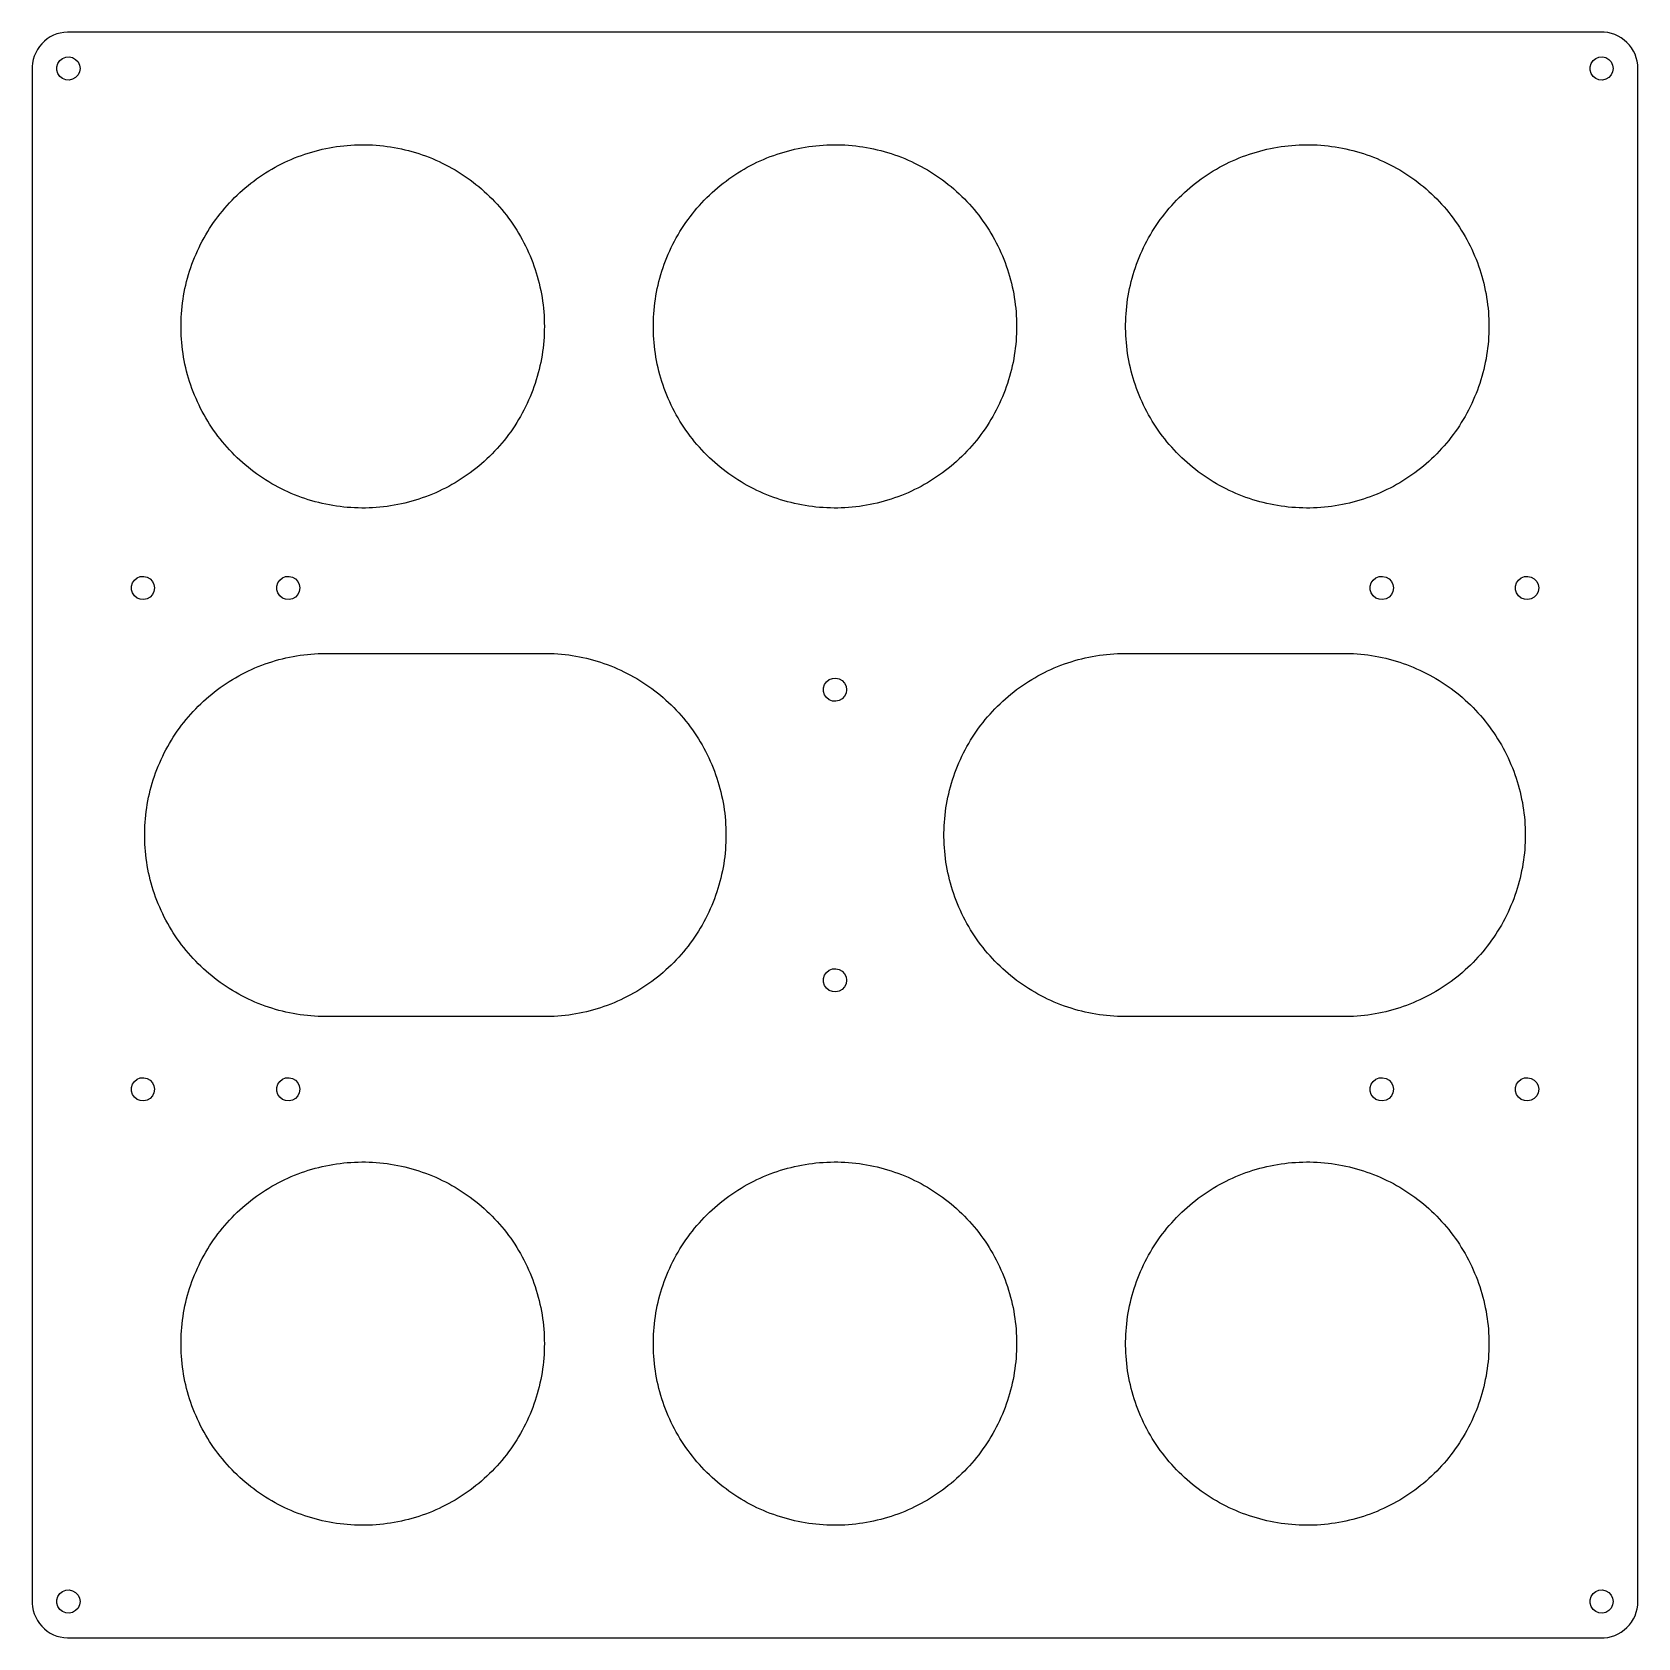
# Model space of a CAD drawing. Header units: metres. Extents: x -110 to 110, y -110 to 110.
import ezdxf

# ---------------------------------------------------------------- set-up
doc = ezdxf.new("R2010")
doc.units = ezdxf.units.M

msp = doc.modelspace()

# ---------------------------------------------------------------- linework, layer by layer
for p, q in [((-105.625, 110.498), (-106.122, 110.461)), ((105.375, 110.498), (-105.625, 110.498)), ((105.874, 110.486), (105.375, 110.498)), ((-109.486, 108.519), (-109.766, 108.107)), ((-109.165, 108.901), (-109.486, 108.519)), ((-108.808, 109.249), (-109.165, 108.901)), ((-108.419, 109.56), (-108.808, 109.249)), ((-108, 109.83), (-108.419, 109.56)), ((-107.556, 110.058), (-108, 109.83)), ((-107.092, 110.24), (-107.556, 110.058)), ((-106.613, 110.375), (-107.092, 110.24)), ((-106.122, 110.461), (-106.613, 110.375)), ((106.368, 110.424), (105.874, 110.486)), ((106.854, 110.313), (106.368, 110.424)), ((107.327, 110.154), (106.854, 110.313)), ((107.781, 109.949), (107.327, 110.154)), ((108.213, 109.7), (107.781, 109.949)), ((108.617, 109.409), (108.213, 109.7)), ((108.991, 109.079), (108.617, 109.409)), ((109.33, 108.714), (108.991, 109.079)), ((109.631, 108.317), (109.33, 108.714)), ((109.891, 107.891), (109.631, 108.317)), ((-110.444, 106.245), (-110.494, 105.749)), ((-110.345, 106.734), (-110.444, 106.245)), ((-110.198, 107.21), (-110.345, 106.734)), ((-110.005, 107.669), (-110.198, 107.21)), ((-109.766, 108.107), (-110.005, 107.669)), ((-107.082, 105.738), (-106.942, 106.194)), ((-106.942, 106.194), (-106.673, 106.588)), ((-106.673, 106.588), (-106.3, 106.886)), ((-106.3, 106.886), (-105.856, 107.06)), ((-105.856, 107.06), (-105.38, 107.096)), ((-105.38, 107.096), (-104.915, 106.989)), ((-104.915, 106.989), (-104.502, 106.751)), ((-104.502, 106.751), (-104.178, 106.401)), ((-104.178, 106.401), (-103.971, 105.972)), ((103.918, 105.738), (104.058, 106.194)), ((104.058, 106.194), (104.327, 106.588)), ((104.327, 106.588), (104.7, 106.886)), ((104.7, 106.886), (105.144, 107.06)), ((105.144, 107.06), (105.62, 107.096)), ((105.62, 107.096), (106.085, 106.989)), ((106.085, 106.989), (106.498, 106.751)), ((106.498, 106.751), (106.822, 106.401)), ((106.822, 106.401), (107.029, 105.972)), ((110.107, 107.442), (109.891, 107.891)), ((110.278, 106.974), (110.107, 107.442)), ((110.401, 106.491), (110.278, 106.974)), ((110.475, 105.998), (110.401, 106.491)), ((-110.494, 105.749), (-110.494, -105.749)), ((-107.082, 105.262), (-107.082, 105.738)), ((-106.942, 104.806), (-107.082, 105.262)), ((-106.673, 104.412), (-106.942, 104.806)), ((-106.3, 104.114), (-106.673, 104.412)), ((-105.856, 103.94), (-106.3, 104.114)), ((-105.38, 103.904), (-105.856, 103.94)), ((-104.915, 104.011), (-105.38, 103.904)), ((-104.502, 104.249), (-104.915, 104.011)), ((-104.178, 104.599), (-104.502, 104.249)), ((-103.971, 105.028), (-104.178, 104.599)), ((-103.971, 105.972), (-103.9, 105.5)), ((-103.9, 105.5), (-103.971, 105.028)), ((103.918, 105.262), (103.918, 105.738)), ((104.058, 104.806), (103.918, 105.262)), ((104.327, 104.412), (104.058, 104.806)), ((104.7, 104.114), (104.327, 104.412)), ((105.144, 103.94), (104.7, 104.114)), ((105.62, 103.904), (105.144, 103.94)), ((106.085, 104.011), (105.62, 103.904)), ((106.498, 104.249), (106.085, 104.011)), ((106.822, 104.599), (106.498, 104.249)), ((107.029, 105.028), (106.822, 104.599)), ((107.029, 105.972), (107.1, 105.5)), ((107.1, 105.5), (107.029, 105.028)), ((110.5, 105.5), (110.475, 105.998)), ((110.5, -105.5), (110.5, 105.5)), ((-75.2822, 92.7876), (-74.8256, 92.9882)), ((-74.8256, 92.9882), (-74.3652, 93.1796)), ((-74.3652, 93.1796), (-73.901, 93.3618)), ((-73.901, 93.3618), (-73.4332, 93.5347)), ((-73.4332, 93.5347), (-72.9622, 93.6982)), ((-72.9622, 93.6982), (-72.4879, 93.8523)), ((-72.4879, 93.8523), (-72.0107, 93.9969)), ((-72.0107, 93.9969), (-71.5307, 94.1319)), ((-71.5307, 94.1319), (-71.048, 94.2574)), ((-71.048, 94.2574), (-70.563, 94.3732)), ((-70.563, 94.3732), (-70.0758, 94.4793)), ((-70.0758, 94.4793), (-69.5865, 94.5757)), ((-69.5865, 94.5757), (-69.0954, 94.6623)), ((-69.0954, 94.6623), (-68.6027, 94.739)), ((-68.6027, 94.739), (-68.1086, 94.806)), ((-68.1086, 94.806), (-67.6132, 94.863)), ((-67.6132, 94.863), (-67.1168, 94.9102)), ((-67.1168, 94.9102), (-66.6195, 94.9475)), ((-66.6195, 94.9475), (-66.1216, 94.9748)), ((-66.1216, 94.9748), (-65.6233, 94.9922)), ((-65.6233, 94.9922), (-65.1247, 94.9997)), ((-65.1247, 94.9997), (-64.626, 94.9972)), ((-64.626, 94.9972), (-64.1275, 94.9848)), ((-64.1275, 94.9848), (-63.6293, 94.9624)), ((-63.6293, 94.9624), (-63.1317, 94.9301)), ((-63.1317, 94.9301), (-62.6349, 94.8879)), ((-62.6349, 94.8879), (-62.1389, 94.8357)), ((-62.1389, 94.8357), (-61.6442, 94.7737)), ((-61.6442, 94.7737), (-61.1507, 94.7019)), ((-61.1507, 94.7019), (-60.6588, 94.6202)), ((-60.6588, 94.6202), (-60.1686, 94.5287)), ((-60.1686, 94.5287), (-59.6803, 94.4275)), ((-59.6803, 94.4275), (-59.1942, 94.3165)), ((-59.1942, 94.3165), (-58.7103, 94.1959)), ((-58.7103, 94.1959), (-58.229, 94.0656)), ((-58.229, 94.0656), (-57.7503, 93.9258)), ((-57.7503, 93.9258), (-57.2746, 93.7764)), ((-57.2746, 93.7764), (-56.8019, 93.6176)), ((-56.8019, 93.6176), (-56.3324, 93.4494)), ((-56.3324, 93.4494), (-55.8665, 93.2718)), ((-55.8665, 93.2718), (-55.4041, 93.085)), ((-55.4041, 93.085), (-54.9456, 92.8891)), ((-54.9456, 92.8891), (-54.4911, 92.684)), ((-10.2822, 92.7876), (-9.82562, 92.9882)), ((-9.82562, 92.9882), (-9.36516, 93.1796)), ((-9.36516, 93.1796), (-8.90097, 93.3618)), ((-8.90097, 93.3618), (-8.43324, 93.5347)), ((-8.43324, 93.5347), (-7.96216, 93.6982)), ((-7.96216, 93.6982), (-7.48792, 93.8523)), ((-7.48792, 93.8523), (-7.01068, 93.9969)), ((-7.01068, 93.9969), (-6.53065, 94.1319)), ((-6.53065, 94.1319), (-6.04803, 94.2574)), ((-6.04803, 94.2574), (-5.56302, 94.3732)), ((-5.56302, 94.3732), (-5.07578, 94.4793)), ((-5.07578, 94.4793), (-4.58652, 94.5757)), ((-4.58652, 94.5757), (-4.09544, 94.6623)), ((-4.09544, 94.6623), (-3.60272, 94.739)), ((-3.60272, 94.739), (-3.10858, 94.806)), ((-3.10858, 94.806), (-2.6132, 94.863)), ((-2.6132, 94.863), (-2.11679, 94.9102)), ((-2.11679, 94.9102), (-1.61952, 94.9475)), ((-1.61952, 94.9475), (-1.12161, 94.9748)), ((-1.12161, 94.9748), (-0.62326, 94.9922)), ((-0.62326, 94.9922), (-0.12466, 94.9997)), ((-0.12466, 94.9997), (0.37398, 94.9972)), ((0.37398, 94.9972), (0.87248, 94.9848)), ((0.87248, 94.9848), (1.37064, 94.9624)), ((1.37064, 94.9624), (1.86824, 94.9301)), ((1.86824, 94.9301), (2.36511, 94.8879)), ((2.36511, 94.8879), (2.86104, 94.8357)), ((2.86104, 94.8357), (3.35582, 94.7737)), ((3.35582, 94.7737), (3.84927, 94.7019)), ((3.84927, 94.7019), (4.3412, 94.6202)), ((4.3412, 94.6202), (4.83139, 94.5287)), ((4.83139, 94.5287), (5.31966, 94.4275)), ((5.31966, 94.4275), (5.80582, 94.3165)), ((5.80582, 94.3165), (6.28966, 94.1959)), ((6.28966, 94.1959), (6.77101, 94.0656)), ((6.77101, 94.0656), (7.24965, 93.9258)), ((7.24965, 93.9258), (7.72542, 93.7764)), ((7.72542, 93.7764), (8.1981, 93.6176)), ((8.1981, 93.6176), (8.66754, 93.4494)), ((8.66754, 93.4494), (9.13351, 93.2718)), ((9.13351, 93.2718), (9.59587, 93.085)), ((9.59587, 93.085), (10.0544, 92.8891)), ((10.0544, 92.8891), (10.5089, 92.684)), ((54.7178, 92.7876), (55.1744, 92.9882)), ((55.1744, 92.9882), (55.6348, 93.1796)), ((55.6348, 93.1796), (56.099, 93.3618)), ((56.099, 93.3618), (56.5667, 93.5347)), ((56.5667, 93.5347), (57.0378, 93.6982)), ((57.0378, 93.6982), (57.5121, 93.8523)), ((57.5121, 93.8523), (57.9893, 93.9969)), ((57.9893, 93.9969), (58.4693, 94.1319)), ((58.4693, 94.1319), (58.952, 94.2574)), ((58.952, 94.2574), (59.437, 94.3732)), ((59.437, 94.3732), (59.9242, 94.4793)), ((59.9242, 94.4793), (60.4135, 94.5757)), ((60.4135, 94.5757), (60.9045, 94.6623)), ((60.9045, 94.6623), (61.3973, 94.739)), ((61.3973, 94.739), (61.8914, 94.806)), ((61.8914, 94.806), (62.3868, 94.863)), ((62.3868, 94.863), (62.8832, 94.9102)), ((62.8832, 94.9102), (63.3805, 94.9475)), ((63.3805, 94.9475), (63.8784, 94.9748)), ((63.8784, 94.9748), (64.3767, 94.9922)), ((64.3767, 94.9922), (64.8753, 94.9997)), ((64.8753, 94.9997), (65.374, 94.9972)), ((65.374, 94.9972), (65.8725, 94.9848)), ((65.8725, 94.9848), (66.3706, 94.9624)), ((66.3706, 94.9624), (66.8682, 94.9301)), ((66.8682, 94.9301), (67.3651, 94.8879)), ((67.3651, 94.8879), (67.861, 94.8357)), ((67.861, 94.8357), (68.3558, 94.7737)), ((68.3558, 94.7737), (68.8493, 94.7019)), ((68.8493, 94.7019), (69.3412, 94.6202)), ((69.3412, 94.6202), (69.8314, 94.5287)), ((69.8314, 94.5287), (70.3197, 94.4275)), ((70.3197, 94.4275), (70.8058, 94.3165)), ((70.8058, 94.3165), (71.2897, 94.1959)), ((71.2897, 94.1959), (71.771, 94.0656)), ((71.771, 94.0656), (72.2496, 93.9258)), ((72.2496, 93.9258), (72.7254, 93.7764)), ((72.7254, 93.7764), (73.1981, 93.6176)), ((73.1981, 93.6176), (73.6675, 93.4494)), ((73.6675, 93.4494), (74.1335, 93.2718)), ((74.1335, 93.2718), (74.5959, 93.085)), ((74.5959, 93.085), (75.0544, 92.8891)), ((75.0544, 92.8891), (75.5089, 92.684)), ((-79.1858, 90.5855), (-78.7724, 90.8643)), ((-78.7724, 90.8643), (-78.3535, 91.1349)), ((-78.3535, 91.1349), (-77.9293, 91.397)), ((-77.9293, 91.397), (-77.5, 91.6506)), ((-77.5, 91.6506), (-77.0657, 91.8956)), ((-77.0657, 91.8956), (-76.6266, 92.1319)), ((-76.6266, 92.1319), (-76.1828, 92.3594)), ((-76.1828, 92.3594), (-75.7346, 92.578)), ((-75.7346, 92.578), (-75.2822, 92.7876)), ((-54.4911, 92.684), (-54.0407, 92.4698)), ((-54.0407, 92.4698), (-53.5947, 92.2468)), ((-53.5947, 92.2468), (-53.1533, 92.0149)), ((-53.1533, 92.0149), (-52.7165, 91.7742)), ((-52.7165, 91.7742), (-52.2847, 91.5249)), ((-52.2847, 91.5249), (-51.8579, 91.267)), ((-51.8579, 91.267), (-51.4363, 91.0006)), ((-51.4363, 91.0006), (-51.0202, 90.7259)), ((-51.0202, 90.7259), (-50.6096, 90.443)), ((-14.1858, 90.5855), (-13.7724, 90.8643)), ((-13.7724, 90.8643), (-13.3535, 91.1349)), ((-13.3535, 91.1349), (-12.9293, 91.397)), ((-12.9293, 91.397), (-12.5, 91.6506)), ((-12.5, 91.6506), (-12.0657, 91.8956)), ((-12.0657, 91.8956), (-11.6266, 92.1319)), ((-11.6266, 92.1319), (-11.1828, 92.3594)), ((-11.1828, 92.3594), (-10.7346, 92.578)), ((-10.7346, 92.578), (-10.2822, 92.7876)), ((10.5089, 92.684), (10.9593, 92.4698)), ((10.9593, 92.4698), (11.4053, 92.2468)), ((11.4053, 92.2468), (11.8467, 92.0149)), ((11.8467, 92.0149), (12.2834, 91.7742)), ((12.2834, 91.7742), (12.7153, 91.5249)), ((12.7153, 91.5249), (13.1421, 91.267)), ((13.1421, 91.267), (13.5636, 91.0006)), ((13.5636, 91.0006), (13.9798, 90.7259)), ((13.9798, 90.7259), (14.3904, 90.443)), ((50.8142, 90.5855), (51.2276, 90.8643)), ((51.2276, 90.8643), (51.6465, 91.1349)), ((51.6465, 91.1349), (52.0706, 91.397)), ((52.0706, 91.397), (52.5, 91.6506)), ((52.5, 91.6506), (52.9343, 91.8956)), ((52.9343, 91.8956), (53.3734, 92.1319)), ((53.3734, 92.1319), (53.8172, 92.3594)), ((53.8172, 92.3594), (54.2654, 92.578)), ((54.2654, 92.578), (54.7178, 92.7876)), ((75.5089, 92.684), (75.9593, 92.4698)), ((75.9593, 92.4698), (76.4053, 92.2468)), ((76.4053, 92.2468), (76.8467, 92.0149)), ((76.8467, 92.0149), (77.2834, 91.7742)), ((77.2834, 91.7742), (77.7153, 91.5249)), ((77.7153, 91.5249), (78.1421, 91.267)), ((78.1421, 91.267), (78.5636, 91.0006)), ((78.5636, 91.0006), (78.9798, 90.7259)), ((78.9798, 90.7259), (79.3904, 90.443)), ((-82.2766, 88.0699), (-81.9127, 88.4109)), ((-81.9127, 88.4109), (-81.5421, 88.7445)), ((-81.5421, 88.7445), (-81.165, 89.0707)), ((-81.165, 89.0707), (-80.7814, 89.3894)), ((-80.7814, 89.3894), (-80.3915, 89.7003)), ((-80.3915, 89.7003), (-79.9955, 90.0033)), ((-79.9955, 90.0033), (-79.5936, 90.2984)), ((-79.5936, 90.2984), (-79.1858, 90.5855)), ((-50.6096, 90.443), (-50.2047, 90.1519)), ((-50.2047, 90.1519), (-49.8057, 89.8528)), ((-49.8057, 89.8528), (-49.4128, 89.5458)), ((-49.4128, 89.5458), (-49.026, 89.231)), ((-49.026, 89.231), (-48.6456, 88.9086)), ((-48.6456, 88.9086), (-48.2717, 88.5786)), ((-48.2717, 88.5786), (-47.9045, 88.2413)), ((-17.2766, 88.0699), (-16.9127, 88.4109)), ((-16.9127, 88.4109), (-16.5421, 88.7445)), ((-16.5421, 88.7445), (-16.165, 89.0707)), ((-16.165, 89.0707), (-15.7814, 89.3894)), ((-15.7814, 89.3894), (-15.3915, 89.7003)), ((-15.3915, 89.7003), (-14.9955, 90.0033)), ((-14.9955, 90.0033), (-14.5936, 90.2984)), ((-14.5936, 90.2984), (-14.1858, 90.5855)), ((14.3904, 90.443), (14.7953, 90.1519)), ((14.7953, 90.1519), (15.1943, 89.8528)), ((15.1943, 89.8528), (15.5872, 89.5458)), ((15.5872, 89.5458), (15.974, 89.231)), ((15.974, 89.231), (16.3544, 88.9086)), ((16.3544, 88.9086), (16.7283, 88.5786)), ((16.7283, 88.5786), (17.0955, 88.2413)), ((47.7234, 88.0699), (48.0873, 88.4109)), ((48.0873, 88.4109), (48.4578, 88.7445)), ((48.4578, 88.7445), (48.835, 89.0707)), ((48.835, 89.0707), (49.2186, 89.3894)), ((49.2186, 89.3894), (49.6085, 89.7003)), ((49.6085, 89.7003), (50.0044, 90.0033)), ((50.0044, 90.0033), (50.4064, 90.2984)), ((50.4064, 90.2984), (50.8142, 90.5855)), ((79.3904, 90.443), (79.7953, 90.1519)), ((79.7953, 90.1519), (80.1943, 89.8528)), ((80.1943, 89.8528), (80.5872, 89.5458)), ((80.5872, 89.5458), (80.974, 89.231)), ((80.974, 89.231), (81.3544, 88.9086)), ((81.3544, 88.9086), (81.7283, 88.5786)), ((81.7283, 88.5786), (82.0955, 88.2413)), ((-84.3104, 85.8779), (-83.9899, 86.2599)), ((-83.9899, 86.2599), (-83.6618, 86.6354)), ((-83.6618, 86.6354), (-83.3263, 87.0043)), ((-83.3263, 87.0043), (-82.9835, 87.3665)), ((-82.9835, 87.3665), (-82.6335, 87.7217)), ((-82.6335, 87.7217), (-82.2766, 88.0699)), ((-47.9045, 88.2413), (-47.5441, 87.8967)), ((-47.5441, 87.8967), (-47.1906, 87.5449)), ((-47.1906, 87.5449), (-46.8442, 87.1862)), ((-46.8442, 87.1862), (-46.505, 86.8207)), ((-46.505, 86.8207), (-46.1732, 86.4485)), ((-46.1732, 86.4485), (-45.8489, 86.0697)), ((-19.3104, 85.8779), (-18.9899, 86.2599)), ((-18.9899, 86.2599), (-18.6618, 86.6354)), ((-18.6618, 86.6354), (-18.3263, 87.0043)), ((-18.3263, 87.0043), (-17.9835, 87.3665)), ((-17.9835, 87.3665), (-17.6335, 87.7217)), ((-17.6335, 87.7217), (-17.2766, 88.0699)), ((17.0955, 88.2413), (17.4559, 87.8967)), ((17.4559, 87.8967), (17.8094, 87.5449)), ((17.8094, 87.5449), (18.1558, 87.1862)), ((18.1558, 87.1862), (18.495, 86.8207)), ((18.495, 86.8207), (18.8268, 86.4485)), ((18.8268, 86.4485), (19.1511, 86.0697)), ((45.6896, 85.8779), (46.0101, 86.2599)), ((46.0101, 86.2599), (46.3382, 86.6354)), ((46.3382, 86.6354), (46.6737, 87.0043)), ((46.6737, 87.0043), (47.0165, 87.3665)), ((47.0165, 87.3665), (47.3665, 87.7217)), ((47.3665, 87.7217), (47.7234, 88.0699)), ((82.0955, 88.2413), (82.4559, 87.8967)), ((82.4559, 87.8967), (82.8094, 87.5449)), ((82.8094, 87.5449), (83.1558, 87.1862)), ((83.1558, 87.1862), (83.495, 86.8207)), ((83.495, 86.8207), (83.8268, 86.4485)), ((83.8268, 86.4485), (84.1511, 86.0697)), ((-85.7954, 83.8763), (-85.5145, 84.2883)), ((-85.5145, 84.2883), (-85.2254, 84.6946)), ((-85.2254, 84.6946), (-84.9283, 85.0951)), ((-84.9283, 85.0951), (-84.6233, 85.4896)), ((-84.6233, 85.4896), (-84.3104, 85.8779)), ((-45.8489, 86.0697), (-45.5322, 85.6845)), ((-45.5322, 85.6845), (-45.2232, 85.2931)), ((-45.2232, 85.2931), (-44.9221, 84.8956)), ((-44.9221, 84.8956), (-44.629, 84.4922)), ((-44.629, 84.4922), (-44.344, 84.083)), ((-44.344, 84.083), (-44.0672, 83.6682)), ((-20.7954, 83.8763), (-20.5145, 84.2883)), ((-20.5145, 84.2883), (-20.2254, 84.6946)), ((-20.2254, 84.6946), (-19.9283, 85.0951)), ((-19.9283, 85.0951), (-19.6233, 85.4896)), ((-19.6233, 85.4896), (-19.3104, 85.8779)), ((19.1511, 86.0697), (19.4678, 85.6845)), ((19.4678, 85.6845), (19.7768, 85.2931)), ((19.7768, 85.2931), (20.0779, 84.8956)), ((20.0779, 84.8956), (20.371, 84.4922)), ((20.371, 84.4922), (20.656, 84.083)), ((20.656, 84.083), (20.9327, 83.6682)), ((44.2046, 83.8763), (44.4855, 84.2883)), ((44.4855, 84.2883), (44.7746, 84.6946)), ((44.7746, 84.6946), (45.0717, 85.0951)), ((45.0717, 85.0951), (45.3767, 85.4896)), ((45.3767, 85.4896), (45.6896, 85.8779)), ((84.1511, 86.0697), (84.4678, 85.6845)), ((84.4678, 85.6845), (84.7768, 85.2931)), ((84.7768, 85.2931), (85.0779, 84.8956)), ((85.0779, 84.8956), (85.371, 84.4922)), ((85.371, 84.4922), (85.656, 84.083)), ((85.656, 84.083), (85.9327, 83.6682)), ((-87.0737, 81.7368), (-86.8352, 82.1747)), ((-86.8352, 82.1747), (-86.588, 82.6078)), ((-86.588, 82.6078), (-86.3323, 83.0359)), ((-86.3323, 83.0359), (-86.068, 83.4588)), ((-86.068, 83.4588), (-85.7954, 83.8763)), ((-44.0672, 83.6682), (-43.7988, 83.248)), ((-43.7988, 83.248), (-43.5388, 82.8225)), ((-43.5388, 82.8225), (-43.2873, 82.3919)), ((-43.2873, 82.3919), (-43.0444, 81.9563)), ((-43.0444, 81.9563), (-42.8103, 81.5161)), ((-22.0737, 81.7368), (-21.8352, 82.1747)), ((-21.8352, 82.1747), (-21.588, 82.6078)), ((-21.588, 82.6078), (-21.3323, 83.0359)), ((-21.3323, 83.0359), (-21.068, 83.4588)), ((-21.068, 83.4588), (-20.7954, 83.8763)), ((20.9327, 83.6682), (21.2012, 83.248)), ((21.2012, 83.248), (21.4612, 82.8225)), ((21.4612, 82.8225), (21.7127, 82.3919)), ((21.7127, 82.3919), (21.9555, 81.9563)), ((21.9555, 81.9563), (22.1896, 81.5161)), ((42.9263, 81.7368), (43.1648, 82.1747)), ((43.1648, 82.1747), (43.412, 82.6078)), ((43.412, 82.6078), (43.6677, 83.0359)), ((43.6677, 83.0359), (43.932, 83.4588)), ((43.932, 83.4588), (44.2046, 83.8763)), ((85.9327, 83.6682), (86.2012, 83.248)), ((86.2012, 83.248), (86.4612, 82.8225)), ((86.4612, 82.8225), (86.7127, 82.3919)), ((86.7127, 82.3919), (86.9555, 81.9563)), ((86.9555, 81.9563), (87.1896, 81.5161)), ((-88.1326, 79.4806), (-87.9389, 79.9401)), ((-87.9389, 79.9401), (-87.7361, 80.3957)), ((-87.7361, 80.3957), (-87.5242, 80.8471)), ((-87.5242, 80.8471), (-87.3034, 81.2942)), ((-87.3034, 81.2942), (-87.0737, 81.7368)), ((-42.8103, 81.5161), (-42.5851, 81.0712)), ((-42.5851, 81.0712), (-42.3687, 80.6219)), ((-42.3687, 80.6219), (-42.1614, 80.1684)), ((-42.1614, 80.1684), (-41.9631, 79.7109)), ((-41.9631, 79.7109), (-41.774, 79.2495)), ((-23.1326, 79.4806), (-22.9389, 79.9401)), ((-22.9389, 79.9401), (-22.7361, 80.3957)), ((-22.7361, 80.3957), (-22.5242, 80.8471)), ((-22.5242, 80.8471), (-22.3034, 81.2942)), ((-22.3034, 81.2942), (-22.0737, 81.7368)), ((22.1896, 81.5161), (22.4149, 81.0712)), ((22.4149, 81.0712), (22.6313, 80.6219)), ((22.6313, 80.6219), (22.8386, 80.1684)), ((22.8386, 80.1684), (23.0369, 79.7109)), ((23.0369, 79.7109), (23.226, 79.2495)), ((41.8674, 79.4806), (42.0611, 79.9401)), ((42.0611, 79.9401), (42.2639, 80.3957)), ((42.2639, 80.3957), (42.4758, 80.8471)), ((42.4758, 80.8471), (42.6966, 81.2942)), ((42.6966, 81.2942), (42.9263, 81.7368)), ((87.1896, 81.5161), (87.4149, 81.0712)), ((87.4149, 81.0712), (87.6313, 80.6219)), ((87.6313, 80.6219), (87.8386, 80.1684)), ((87.8386, 80.1684), (88.0369, 79.7109)), ((88.0369, 79.7109), (88.226, 79.2495)), ((-88.9616, 77.1302), (-88.8146, 77.6068)), ((-88.8146, 77.6068), (-88.6582, 78.0802)), ((-88.6582, 78.0802), (-88.4923, 78.5505)), ((-88.4923, 78.5505), (-88.3171, 79.0173)), ((-88.3171, 79.0173), (-88.1326, 79.4806)), ((-41.774, 79.2495), (-41.5941, 78.7844)), ((-41.5941, 78.7844), (-41.4236, 78.3158)), ((-41.4236, 78.3158), (-41.2624, 77.8439)), ((-41.2624, 77.8439), (-41.1107, 77.3689)), ((-41.1107, 77.3689), (-40.9684, 76.8909)), ((-23.9616, 77.1302), (-23.8146, 77.6068)), ((-23.8146, 77.6068), (-23.6582, 78.0802)), ((-23.6582, 78.0802), (-23.4923, 78.5505)), ((-23.4923, 78.5505), (-23.3171, 79.0173)), ((-23.3171, 79.0173), (-23.1326, 79.4806)), ((23.226, 79.2495), (23.4059, 78.7844)), ((23.4059, 78.7844), (23.5764, 78.3158)), ((23.5764, 78.3158), (23.7376, 77.8439)), ((23.7376, 77.8439), (23.8893, 77.3689)), ((23.8893, 77.3689), (24.0315, 76.8909)), ((41.0384, 77.1302), (41.1853, 77.6068)), ((41.1853, 77.6068), (41.3418, 78.0802)), ((41.3418, 78.0802), (41.5077, 78.5505)), ((41.5077, 78.5505), (41.6829, 79.0173)), ((41.6829, 79.0173), (41.8674, 79.4806)), ((88.226, 79.2495), (88.4059, 78.7844)), ((88.4059, 78.7844), (88.5764, 78.3158)), ((88.5764, 78.3158), (88.7376, 77.8439)), ((88.7376, 77.8439), (88.8893, 77.3689)), ((88.8893, 77.3689), (89.0315, 76.8909)), ((-89.5525, 74.709), (-89.4537, 75.1978)), ((-89.4537, 75.1978), (-89.3452, 75.6845)), ((-89.3452, 75.6845), (-89.2269, 76.1689)), ((-89.2269, 76.1689), (-89.0991, 76.6509)), ((-89.0991, 76.6509), (-88.9616, 77.1302)), ((-40.9684, 76.8909), (-40.8358, 76.4102)), ((-40.8358, 76.4102), (-40.7127, 75.927)), ((-40.7127, 75.927), (-40.5993, 75.4414)), ((-40.5993, 75.4414), (-40.4957, 74.9536)), ((-24.5525, 74.709), (-24.4537, 75.1978)), ((-24.4537, 75.1978), (-24.3452, 75.6845)), ((-24.3452, 75.6845), (-24.2269, 76.1689)), ((-24.2269, 76.1689), (-24.0991, 76.6509)), ((-24.0991, 76.6509), (-23.9616, 77.1302)), ((24.0315, 76.8909), (24.1642, 76.4102)), ((24.1642, 76.4102), (24.2872, 75.927)), ((24.2872, 75.927), (24.4006, 75.4414)), ((24.4006, 75.4414), (24.5043, 74.9536)), ((40.4475, 74.709), (40.5463, 75.1978)), ((40.5463, 75.1978), (40.6548, 75.6845)), ((40.6548, 75.6845), (40.7731, 76.1689)), ((40.7731, 76.1689), (40.9009, 76.6509)), ((40.9009, 76.6509), (41.0384, 77.1302)), ((89.0315, 76.8909), (89.1642, 76.4102)), ((89.1642, 76.4102), (89.2872, 75.927)), ((89.2872, 75.927), (89.4006, 75.4414)), ((89.4006, 75.4414), (89.5043, 74.9536)), ((-89.8497, 72.7372), (-89.7902, 73.2322)), ((-89.7902, 73.2322), (-89.7208, 73.726)), ((-89.7208, 73.726), (-89.6415, 74.2184)), ((-89.6415, 74.2184), (-89.5525, 74.709)), ((-40.4957, 74.9536), (-40.4017, 74.4639)), ((-40.4017, 74.4639), (-40.3176, 73.9724)), ((-40.3176, 73.9724), (-40.2433, 73.4793)), ((-40.2433, 73.4793), (-40.1788, 72.9848)), ((-40.1788, 72.9848), (-40.1242, 72.4892)), ((-24.8497, 72.7372), (-24.7902, 73.2322)), ((-24.7902, 73.2322), (-24.7208, 73.726)), ((-24.7208, 73.726), (-24.6415, 74.2184)), ((-24.6415, 74.2184), (-24.5525, 74.709)), ((24.5043, 74.9536), (24.5982, 74.4639)), ((24.5982, 74.4639), (24.6824, 73.9724)), ((24.6824, 73.9724), (24.7567, 73.4793)), ((24.7567, 73.4793), (24.8212, 72.9848)), ((24.8212, 72.9848), (24.8758, 72.4892)), ((40.1503, 72.7372), (40.2098, 73.2322)), ((40.2098, 73.2322), (40.2792, 73.726)), ((40.2792, 73.726), (40.3585, 74.2184)), ((40.3585, 74.2184), (40.4475, 74.709)), ((89.5043, 74.9536), (89.5982, 74.4639)), ((89.5982, 74.4639), (89.6824, 73.9724)), ((89.6824, 73.9724), (89.7567, 73.4793)), ((89.7567, 73.4793), (89.8212, 72.9848)), ((89.8212, 72.9848), (89.8758, 72.4892)), ((-89.9987, 70.2493), (-89.9888, 70.7479)), ((-89.9888, 70.7479), (-89.9689, 71.2461)), ((-89.9689, 71.2461), (-89.9391, 71.7439)), ((-89.9391, 71.7439), (-89.8994, 72.241)), ((-89.8994, 72.241), (-89.8497, 72.7372)), ((-40.1242, 72.4892), (-40.0795, 71.9925)), ((-40.0795, 71.9925), (-40.0447, 71.4951)), ((-40.0447, 71.4951), (-40.0199, 70.9971)), ((-40.0199, 70.9971), (-40.005, 70.4986)), ((-24.9987, 70.2493), (-24.9888, 70.7479)), ((-24.9888, 70.7479), (-24.9689, 71.2461)), ((-24.9689, 71.2461), (-24.9391, 71.7439)), ((-24.9391, 71.7439), (-24.8994, 72.241)), ((-24.8994, 72.241), (-24.8497, 72.7372)), ((24.8758, 72.4892), (24.9205, 71.9925)), ((24.9205, 71.9925), (24.9552, 71.4951)), ((24.9552, 71.4951), (24.9801, 70.9971)), ((24.9801, 70.9971), (24.995, 70.4986)), ((40.0012, 70.2493), (40.0112, 70.7479)), ((40.0112, 70.7479), (40.0311, 71.2461)), ((40.0311, 71.2461), (40.0609, 71.7439)), ((40.0609, 71.7439), (40.1006, 72.241)), ((40.1006, 72.241), (40.1503, 72.7372)), ((89.8758, 72.4892), (89.9205, 71.9925)), ((89.9205, 71.9925), (89.9552, 71.4951)), ((89.9552, 71.4951), (89.9801, 70.9971)), ((89.9801, 70.9971), (89.995, 70.4986)), ((-89.9987, 69.7507), (-89.9987, 70.2493)), ((-89.9888, 69.2521), (-89.9987, 69.7507)), ((-89.9689, 68.7538), (-89.9888, 69.2521)), ((-89.9391, 68.2561), (-89.9689, 68.7538)), ((-40.0199, 69.0029), (-40.0447, 68.5049)), ((-40.005, 69.5014), (-40.0199, 69.0029)), ((-40.005, 70.4986), (-40, 70)), ((-40, 70), (-40.005, 69.5014)), ((-24.9987, 69.7507), (-24.9987, 70.2493)), ((-24.9888, 69.2521), (-24.9987, 69.7507)), ((-24.9689, 68.7538), (-24.9888, 69.2521)), ((-24.9391, 68.2561), (-24.9689, 68.7538)), ((24.9801, 69.0029), (24.9552, 68.5049)), ((24.995, 69.5014), (24.9801, 69.0029)), ((24.995, 70.4986), (25, 70)), ((25, 70), (24.995, 69.5014)), ((40.0012, 69.7507), (40.0012, 70.2493)), ((40.0112, 69.2521), (40.0012, 69.7507)), ((40.0311, 68.7538), (40.0112, 69.2521)), ((40.0609, 68.2561), (40.0311, 68.7538)), ((89.9801, 69.0029), (89.9552, 68.5049)), ((89.995, 69.5014), (89.9801, 69.0029)), ((89.995, 70.4986), (90, 70)), ((90, 70), (89.995, 69.5014)), ((-89.8994, 67.759), (-89.9391, 68.2561)), ((-89.8497, 67.2628), (-89.8994, 67.759)), ((-89.7902, 66.7677), (-89.8497, 67.2628)), ((-89.7208, 66.2739), (-89.7902, 66.7677)), ((-40.2433, 66.5207), (-40.3176, 66.0276)), ((-40.1788, 67.0151), (-40.2433, 66.5207)), ((-40.1242, 67.5108), (-40.1788, 67.0151)), ((-40.0795, 68.0074), (-40.1242, 67.5108)), ((-40.0447, 68.5049), (-40.0795, 68.0074)), ((-24.8994, 67.759), (-24.9391, 68.2561)), ((-24.8497, 67.2628), (-24.8994, 67.759)), ((-24.7902, 66.7677), (-24.8497, 67.2628)), ((-24.7208, 66.2739), (-24.7902, 66.7677)), ((24.7567, 66.5207), (24.6824, 66.0276)), ((24.8212, 67.0151), (24.7567, 66.5207)), ((24.8758, 67.5108), (24.8212, 67.0151)), ((24.9205, 68.0074), (24.8758, 67.5108)), ((24.9552, 68.5049), (24.9205, 68.0074)), ((40.1006, 67.759), (40.0609, 68.2561)), ((40.1503, 67.2628), (40.1006, 67.759)), ((40.2098, 66.7677), (40.1503, 67.2628)), ((40.2792, 66.2739), (40.2098, 66.7677)), ((89.7567, 66.5207), (89.6824, 66.0276)), ((89.8212, 67.0151), (89.7567, 66.5207)), ((89.8758, 67.5108), (89.8212, 67.0151)), ((89.9205, 68.0074), (89.8758, 67.5108)), ((89.9552, 68.5049), (89.9205, 68.0074)), ((-89.6415, 65.7816), (-89.7208, 66.2739)), ((-89.5525, 65.291), (-89.6415, 65.7816)), ((-89.4537, 64.8022), (-89.5525, 65.291)), ((-89.3452, 64.3155), (-89.4537, 64.8022)), ((-89.2269, 63.8311), (-89.3452, 64.3155)), ((-40.5993, 64.5586), (-40.7127, 64.073)), ((-40.4957, 65.0463), (-40.5993, 64.5586)), ((-40.4017, 65.5361), (-40.4957, 65.0463)), ((-40.3176, 66.0276), (-40.4017, 65.5361)), ((-24.6415, 65.7816), (-24.7208, 66.2739)), ((-24.5525, 65.291), (-24.6415, 65.7816)), ((-24.4537, 64.8022), (-24.5525, 65.291)), ((-24.3452, 64.3155), (-24.4537, 64.8022)), ((-24.2269, 63.8311), (-24.3452, 64.3155)), ((24.4006, 64.5586), (24.2872, 64.073)), ((24.5043, 65.0463), (24.4006, 64.5586)), ((24.5982, 65.5361), (24.5043, 65.0463)), ((24.6824, 66.0276), (24.5982, 65.5361)), ((40.3585, 65.7816), (40.2792, 66.2739)), ((40.4475, 65.291), (40.3585, 65.7816)), ((40.5463, 64.8022), (40.4475, 65.291)), ((40.6548, 64.3155), (40.5463, 64.8022)), ((40.7731, 63.8311), (40.6548, 64.3155)), ((89.4006, 64.5586), (89.2872, 64.073)), ((89.5043, 65.0463), (89.4006, 64.5586)), ((89.5982, 65.5361), (89.5043, 65.0463)), ((89.6824, 66.0276), (89.5982, 65.5361)), ((-89.0991, 63.3491), (-89.2269, 63.8311)), ((-88.9616, 62.8697), (-89.0991, 63.3491)), ((-88.8146, 62.3932), (-88.9616, 62.8697)), ((-88.6582, 61.9198), (-88.8146, 62.3932)), ((-88.4923, 61.4495), (-88.6582, 61.9198)), ((-41.2624, 62.1561), (-41.4236, 61.6842)), ((-41.1107, 62.6311), (-41.2624, 62.1561)), ((-40.9684, 63.1091), (-41.1107, 62.6311)), ((-40.8358, 63.5898), (-40.9684, 63.1091)), ((-40.7127, 64.073), (-40.8358, 63.5898)), ((-24.0991, 63.3491), (-24.2269, 63.8311)), ((-23.9616, 62.8697), (-24.0991, 63.3491)), ((-23.8146, 62.3932), (-23.9616, 62.8697)), ((-23.6582, 61.9198), (-23.8146, 62.3932)), ((-23.4923, 61.4495), (-23.6582, 61.9198)), ((23.7376, 62.1561), (23.5764, 61.6842)), ((23.8893, 62.6311), (23.7376, 62.1561)), ((24.0315, 63.1091), (23.8893, 62.6311)), ((24.1642, 63.5898), (24.0315, 63.1091)), ((24.2872, 64.073), (24.1642, 63.5898)), ((40.9009, 63.3491), (40.7731, 63.8311)), ((41.0384, 62.8697), (40.9009, 63.3491)), ((41.1853, 62.3932), (41.0384, 62.8697)), ((41.3418, 61.9198), (41.1853, 62.3932)), ((41.5077, 61.4495), (41.3418, 61.9198)), ((88.7376, 62.1561), (88.5764, 61.6842)), ((88.8893, 62.6311), (88.7376, 62.1561)), ((89.0315, 63.1091), (88.8893, 62.6311)), ((89.1642, 63.5898), (89.0315, 63.1091)), ((89.2872, 64.073), (89.1642, 63.5898)), ((-88.3171, 60.9826), (-88.4923, 61.4495)), ((-88.1326, 60.5194), (-88.3171, 60.9826)), ((-87.9389, 60.0599), (-88.1326, 60.5194)), ((-87.7361, 59.6043), (-87.9389, 60.0599)), ((-42.1614, 59.8316), (-42.3687, 59.3781)), ((-41.9631, 60.2891), (-42.1614, 59.8316)), ((-41.774, 60.7505), (-41.9631, 60.2891)), ((-41.5941, 61.2156), (-41.774, 60.7505)), ((-41.4236, 61.6842), (-41.5941, 61.2156)), ((-23.3171, 60.9826), (-23.4923, 61.4495)), ((-23.1326, 60.5194), (-23.3171, 60.9826)), ((-22.9389, 60.0599), (-23.1326, 60.5194)), ((-22.7361, 59.6043), (-22.9389, 60.0599)), ((22.8386, 59.8316), (22.6313, 59.3781)), ((23.0369, 60.2891), (22.8386, 59.8316)), ((23.226, 60.7505), (23.0369, 60.2891)), ((23.4059, 61.2156), (23.226, 60.7505)), ((23.5764, 61.6842), (23.4059, 61.2156)), ((41.6829, 60.9826), (41.5077, 61.4495)), ((41.8674, 60.5194), (41.6829, 60.9826)), ((42.0611, 60.0599), (41.8674, 60.5194)), ((42.2639, 59.6043), (42.0611, 60.0599)), ((87.8386, 59.8316), (87.6313, 59.3781)), ((88.0369, 60.2891), (87.8386, 59.8316)), ((88.226, 60.7505), (88.0369, 60.2891)), ((88.4059, 61.2156), (88.226, 60.7505)), ((88.5764, 61.6842), (88.4059, 61.2156)), ((-87.5242, 59.1529), (-87.7361, 59.6043)), ((-87.3034, 58.7058), (-87.5242, 59.1529)), ((-87.0737, 58.2632), (-87.3034, 58.7058)), ((-86.8352, 57.8253), (-87.0737, 58.2632)), ((-86.588, 57.3922), (-86.8352, 57.8253)), ((-43.2873, 57.6081), (-43.5388, 57.1775)), ((-43.0444, 58.0436), (-43.2873, 57.6081)), ((-42.8103, 58.4839), (-43.0444, 58.0436)), ((-42.5851, 58.9288), (-42.8103, 58.4839)), ((-42.3687, 59.3781), (-42.5851, 58.9288)), ((-22.5242, 59.1529), (-22.7361, 59.6043)), ((-22.3034, 58.7058), (-22.5242, 59.1529)), ((-22.0737, 58.2632), (-22.3034, 58.7058)), ((-21.8352, 57.8253), (-22.0737, 58.2632)), ((-21.588, 57.3922), (-21.8352, 57.8253)), ((21.7127, 57.6081), (21.4612, 57.1775)), ((21.9555, 58.0436), (21.7127, 57.6081)), ((22.1896, 58.4839), (21.9555, 58.0436)), ((22.4149, 58.9288), (22.1896, 58.4839)), ((22.6313, 59.3781), (22.4149, 58.9288)), ((42.4758, 59.1529), (42.2639, 59.6043)), ((42.6966, 58.7058), (42.4758, 59.1529)), ((42.9263, 58.2632), (42.6966, 58.7058)), ((43.1648, 57.8253), (42.9263, 58.2632)), ((43.412, 57.3922), (43.1648, 57.8253)), ((86.7127, 57.6081), (86.4612, 57.1775)), ((86.9555, 58.0436), (86.7127, 57.6081)), ((87.1896, 58.4839), (86.9555, 58.0436)), ((87.4149, 58.9288), (87.1896, 58.4839)), ((87.6313, 59.3781), (87.4149, 58.9288)), ((-86.3323, 56.9641), (-86.588, 57.3922)), ((-86.068, 56.5412), (-86.3323, 56.9641)), ((-85.7954, 56.1237), (-86.068, 56.5412)), ((-85.5145, 55.7117), (-85.7954, 56.1237)), ((-85.2254, 55.3054), (-85.5145, 55.7117)), ((-84.9283, 54.9049), (-85.2254, 55.3054)), ((-44.629, 55.5078), (-44.9221, 55.1044)), ((-44.344, 55.917), (-44.629, 55.5078)), ((-44.0672, 56.3318), (-44.344, 55.917)), ((-43.7988, 56.752), (-44.0672, 56.3318)), ((-43.5388, 57.1775), (-43.7988, 56.752)), ((-21.3323, 56.9641), (-21.588, 57.3922)), ((-21.068, 56.5412), (-21.3323, 56.9641)), ((-20.7954, 56.1237), (-21.068, 56.5412)), ((-20.5145, 55.7117), (-20.7954, 56.1237)), ((-20.2254, 55.3054), (-20.5145, 55.7117)), ((-19.9283, 54.9049), (-20.2254, 55.3054)), ((20.371, 55.5078), (20.0779, 55.1044)), ((20.656, 55.917), (20.371, 55.5078)), ((20.9327, 56.3318), (20.656, 55.917)), ((21.2012, 56.752), (20.9327, 56.3318)), ((21.4612, 57.1775), (21.2012, 56.752)), ((43.6677, 56.9641), (43.412, 57.3922)), ((43.932, 56.5412), (43.6677, 56.9641)), ((44.2046, 56.1237), (43.932, 56.5412)), ((44.4855, 55.7117), (44.2046, 56.1237)), ((44.7746, 55.3054), (44.4855, 55.7117)), ((45.0717, 54.9049), (44.7746, 55.3054)), ((85.371, 55.5078), (85.0779, 55.1044)), ((85.656, 55.917), (85.371, 55.5078)), ((85.9327, 56.3318), (85.656, 55.917)), ((86.2012, 56.752), (85.9327, 56.3318)), ((86.4612, 57.1775), (86.2012, 56.752)), ((-84.6233, 54.5104), (-84.9283, 54.9049)), ((-84.3104, 54.1221), (-84.6233, 54.5104)), ((-83.9899, 53.7401), (-84.3104, 54.1221)), ((-83.6618, 53.3646), (-83.9899, 53.7401)), ((-83.3263, 52.9957), (-83.6618, 53.3646)), ((-46.505, 53.1793), (-46.8442, 52.8138)), ((-46.1732, 53.5515), (-46.505, 53.1793)), ((-45.8489, 53.9303), (-46.1732, 53.5515)), ((-45.5322, 54.3155), (-45.8489, 53.9303)), ((-45.2232, 54.7069), (-45.5322, 54.3155)), ((-44.9221, 55.1044), (-45.2232, 54.7069)), ((-19.6233, 54.5104), (-19.9283, 54.9049)), ((-19.3104, 54.1221), (-19.6233, 54.5104)), ((-18.9899, 53.7401), (-19.3104, 54.1221)), ((-18.6618, 53.3646), (-18.9899, 53.7401)), ((-18.3263, 52.9957), (-18.6618, 53.3646)), ((18.495, 53.1793), (18.1558, 52.8138)), ((18.8268, 53.5515), (18.495, 53.1793)), ((19.1511, 53.9303), (18.8268, 53.5515)), ((19.4678, 54.3155), (19.1511, 53.9303)), ((19.7768, 54.7069), (19.4678, 54.3155)), ((20.0779, 55.1044), (19.7768, 54.7069)), ((45.3767, 54.5104), (45.0717, 54.9049)), ((45.6896, 54.1221), (45.3767, 54.5104)), ((46.0101, 53.7401), (45.6896, 54.1221)), ((46.3382, 53.3646), (46.0101, 53.7401)), ((46.6737, 52.9957), (46.3382, 53.3646)), ((83.495, 53.1793), (83.1558, 52.8138)), ((83.8268, 53.5515), (83.495, 53.1793)), ((84.1511, 53.9303), (83.8268, 53.5515)), ((84.4678, 54.3155), (84.1511, 53.9303)), ((84.7768, 54.7069), (84.4678, 54.3155)), ((85.0779, 55.1044), (84.7768, 54.7069)), ((-82.9835, 52.6335), (-83.3263, 52.9957)), ((-82.6335, 52.2783), (-82.9835, 52.6335)), ((-82.2766, 51.9301), (-82.6335, 52.2783)), ((-81.9127, 51.5891), (-82.2766, 51.9301)), ((-81.5421, 51.2555), (-81.9127, 51.5891)), ((-81.165, 50.9293), (-81.5421, 51.2555)), ((-80.7814, 50.6106), (-81.165, 50.9293)), ((-48.6456, 51.0914), (-49.026, 50.769)), ((-48.2717, 51.4214), (-48.6456, 51.0914)), ((-47.9045, 51.7587), (-48.2717, 51.4214)), ((-47.5441, 52.1033), (-47.9045, 51.7587)), ((-47.1906, 52.455), (-47.5441, 52.1033)), ((-46.8442, 52.8138), (-47.1906, 52.455)), ((-17.9835, 52.6335), (-18.3263, 52.9957)), ((-17.6335, 52.2783), (-17.9835, 52.6335)), ((-17.2766, 51.9301), (-17.6335, 52.2783)), ((-16.9127, 51.5891), (-17.2766, 51.9301)), ((-16.5421, 51.2555), (-16.9127, 51.5891)), ((-16.165, 50.9293), (-16.5421, 51.2555)), ((-15.7814, 50.6106), (-16.165, 50.9293)), ((16.3544, 51.0914), (15.974, 50.769)), ((16.7283, 51.4214), (16.3544, 51.0914)), ((17.0955, 51.7587), (16.7283, 51.4214)), ((17.4559, 52.1033), (17.0955, 51.7587)), ((17.8094, 52.455), (17.4559, 52.1033)), ((18.1558, 52.8138), (17.8094, 52.455)), ((47.0165, 52.6335), (46.6737, 52.9957)), ((47.3665, 52.2783), (47.0165, 52.6335)), ((47.7234, 51.9301), (47.3665, 52.2783)), ((48.0873, 51.5891), (47.7234, 51.9301)), ((48.4578, 51.2555), (48.0873, 51.5891)), ((48.835, 50.9293), (48.4578, 51.2555)), ((49.2186, 50.6106), (48.835, 50.9293)), ((81.3544, 51.0914), (80.974, 50.769)), ((81.7283, 51.4214), (81.3544, 51.0914)), ((82.0955, 51.7587), (81.7283, 51.4214)), ((82.4559, 52.1033), (82.0955, 51.7587)), ((82.8094, 52.455), (82.4559, 52.1033)), ((83.1558, 52.8138), (82.8094, 52.455)), ((-80.3915, 50.2997), (-80.7814, 50.6106)), ((-79.9955, 49.9967), (-80.3915, 50.2997)), ((-79.5936, 49.7015), (-79.9955, 49.9967)), ((-79.1858, 49.4145), (-79.5936, 49.7015)), ((-78.7724, 49.1357), (-79.1858, 49.4145)), ((-78.3535, 48.8651), (-78.7724, 49.1357)), ((-77.9293, 48.603), (-78.3535, 48.8651)), ((-51.8579, 48.733), (-52.2847, 48.4751)), ((-51.4363, 48.9993), (-51.8579, 48.733)), ((-51.0202, 49.274), (-51.4363, 48.9993)), ((-50.6096, 49.557), (-51.0202, 49.274)), ((-50.2047, 49.8481), (-50.6096, 49.557)), ((-49.8057, 50.1472), (-50.2047, 49.8481)), ((-49.4128, 50.4542), (-49.8057, 50.1472)), ((-49.026, 50.769), (-49.4128, 50.4542)), ((-15.3915, 50.2997), (-15.7814, 50.6106)), ((-14.9955, 49.9967), (-15.3915, 50.2997)), ((-14.5936, 49.7015), (-14.9955, 49.9967)), ((-14.1858, 49.4145), (-14.5936, 49.7015)), ((-13.7724, 49.1357), (-14.1858, 49.4145)), ((-13.3535, 48.8651), (-13.7724, 49.1357)), ((-12.9293, 48.603), (-13.3535, 48.8651)), ((13.1421, 48.733), (12.7153, 48.4751)), ((13.5636, 48.9993), (13.1421, 48.733)), ((13.9798, 49.274), (13.5636, 48.9993)), ((14.3904, 49.557), (13.9798, 49.274)), ((14.7953, 49.8481), (14.3904, 49.557)), ((15.1943, 50.1472), (14.7953, 49.8481)), ((15.5872, 50.4542), (15.1943, 50.1472)), ((15.974, 50.769), (15.5872, 50.4542)), ((49.6085, 50.2997), (49.2186, 50.6106)), ((50.0044, 49.9967), (49.6085, 50.2997)), ((50.4064, 49.7015), (50.0044, 49.9967)), ((50.8142, 49.4145), (50.4064, 49.7015)), ((51.2276, 49.1357), (50.8142, 49.4145)), ((51.6465, 48.8651), (51.2276, 49.1357)), ((52.0706, 48.603), (51.6465, 48.8651)), ((78.1421, 48.733), (77.7153, 48.4751)), ((78.5636, 48.9993), (78.1421, 48.733)), ((78.9798, 49.274), (78.5636, 48.9993)), ((79.3904, 49.557), (78.9798, 49.274)), ((79.7953, 49.8481), (79.3904, 49.557)), ((80.1943, 50.1472), (79.7953, 49.8481)), ((80.5872, 50.4542), (80.1943, 50.1472)), ((80.974, 50.769), (80.5872, 50.4542)), ((-77.5, 48.3493), (-77.9293, 48.603)), ((-77.0657, 48.1044), (-77.5, 48.3493)), ((-76.6266, 47.8681), (-77.0657, 48.1044)), ((-76.1828, 47.6406), (-76.6266, 47.8681)), ((-75.7346, 47.422), (-76.1828, 47.6406)), ((-75.2822, 47.2123), (-75.7346, 47.422)), ((-74.8256, 47.0118), (-75.2822, 47.2123)), ((-74.3652, 46.8204), (-74.8256, 47.0118)), ((-73.901, 46.6382), (-74.3652, 46.8204)), ((-73.4332, 46.4653), (-73.901, 46.6382)), ((-72.9622, 46.3018), (-73.4332, 46.4653)), ((-56.3324, 46.5506), (-56.8019, 46.3824)), ((-55.8665, 46.7281), (-56.3324, 46.5506)), ((-55.4041, 46.9149), (-55.8665, 46.7281)), ((-54.9456, 47.1109), (-55.4041, 46.9149)), ((-54.4911, 47.316), (-54.9456, 47.1109)), ((-54.0407, 47.5301), (-54.4911, 47.316)), ((-53.5947, 47.7532), (-54.0407, 47.5301)), ((-53.1533, 47.9851), (-53.5947, 47.7532)), ((-52.7165, 48.2258), (-53.1533, 47.9851)), ((-52.2847, 48.4751), (-52.7165, 48.2258)), ((-12.5, 48.3493), (-12.9293, 48.603)), ((-12.0657, 48.1044), (-12.5, 48.3493)), ((-11.6266, 47.8681), (-12.0657, 48.1044)), ((-11.1828, 47.6406), (-11.6266, 47.8681)), ((-10.7346, 47.422), (-11.1828, 47.6406)), ((-10.2822, 47.2123), (-10.7346, 47.422)), ((-9.82562, 47.0118), (-10.2822, 47.2123)), ((-9.36516, 46.8204), (-9.82562, 47.0118)), ((-8.90097, 46.6382), (-9.36516, 46.8204)), ((-8.43324, 46.4653), (-8.90097, 46.6382)), ((-7.96216, 46.3018), (-8.43324, 46.4653)), ((8.66754, 46.5506), (8.1981, 46.3824)), ((9.13351, 46.7281), (8.66754, 46.5506)), ((9.59587, 46.9149), (9.13351, 46.7281)), ((10.0544, 47.1109), (9.59587, 46.9149)), ((10.5089, 47.316), (10.0544, 47.1109)), ((10.9593, 47.5301), (10.5089, 47.316)), ((11.4053, 47.7532), (10.9593, 47.5301)), ((11.8467, 47.9851), (11.4053, 47.7532)), ((12.2834, 48.2258), (11.8467, 47.9851)), ((12.7153, 48.4751), (12.2834, 48.2258)), ((52.5, 48.3493), (52.0706, 48.603)), ((52.9343, 48.1044), (52.5, 48.3493)), ((53.3734, 47.8681), (52.9343, 48.1044)), ((53.8172, 47.6406), (53.3734, 47.8681)), ((54.2654, 47.422), (53.8172, 47.6406)), ((54.7178, 47.2123), (54.2654, 47.422)), ((55.1744, 47.0118), (54.7178, 47.2123)), ((55.6348, 46.8204), (55.1744, 47.0118)), ((56.099, 46.6382), (55.6348, 46.8204)), ((56.5667, 46.4653), (56.099, 46.6382)), ((57.0378, 46.3018), (56.5667, 46.4653)), ((73.6675, 46.5506), (73.1981, 46.3824)), ((74.1335, 46.7281), (73.6675, 46.5506)), ((74.5959, 46.9149), (74.1335, 46.7281)), ((75.0544, 47.1109), (74.5959, 46.9149)), ((75.5089, 47.316), (75.0544, 47.1109)), ((75.9593, 47.5301), (75.5089, 47.316)), ((76.4053, 47.7532), (75.9593, 47.5301)), ((76.8467, 47.9851), (76.4053, 47.7532)), ((77.2834, 48.2258), (76.8467, 47.9851)), ((77.7153, 48.4751), (77.2834, 48.2258)), ((-72.4879, 46.1477), (-72.9622, 46.3018)), ((-72.0107, 46.0031), (-72.4879, 46.1477)), ((-71.5307, 45.8681), (-72.0107, 46.0031)), ((-71.048, 45.7426), (-71.5307, 45.8681)), ((-70.563, 45.6268), (-71.048, 45.7426)), ((-70.0758, 45.5207), (-70.563, 45.6268)), ((-69.5865, 45.4243), (-70.0758, 45.5207)), ((-69.0954, 45.3377), (-69.5865, 45.4243)), ((-68.6027, 45.261), (-69.0954, 45.3377)), ((-68.1086, 45.194), (-68.6027, 45.261)), ((-67.6132, 45.1369), (-68.1086, 45.194)), ((-67.1168, 45.0898), (-67.6132, 45.1369)), ((-66.6195, 45.0525), (-67.1168, 45.0898)), ((-66.1216, 45.0252), (-66.6195, 45.0525)), ((-65.6233, 45.0078), (-66.1216, 45.0252)), ((-65.1247, 45.0003), (-65.6233, 45.0078)), ((-64.626, 45.0028), (-65.1247, 45.0003)), ((-64.1275, 45.0152), (-64.626, 45.0028)), ((-63.6293, 45.0376), (-64.1275, 45.0152)), ((-63.1317, 45.0699), (-63.6293, 45.0376)), ((-62.6349, 45.1121), (-63.1317, 45.0699)), ((-62.1389, 45.1642), (-62.6349, 45.1121)), ((-61.6442, 45.2262), (-62.1389, 45.1642)), ((-61.1507, 45.2981), (-61.6442, 45.2262)), ((-60.6588, 45.3798), (-61.1507, 45.2981)), ((-60.1686, 45.4713), (-60.6588, 45.3798)), ((-59.6803, 45.5725), (-60.1686, 45.4713)), ((-59.1942, 45.6835), (-59.6803, 45.5725)), ((-58.7103, 45.8041), (-59.1942, 45.6835)), ((-58.229, 45.9344), (-58.7103, 45.8041)), ((-57.7503, 46.0742), (-58.229, 45.9344)), ((-57.2746, 46.2236), (-57.7503, 46.0742)), ((-56.8019, 46.3824), (-57.2746, 46.2236)), ((-7.48792, 46.1477), (-7.96216, 46.3018)), ((-7.01068, 46.0031), (-7.48792, 46.1477)), ((-6.53065, 45.8681), (-7.01068, 46.0031)), ((-6.04803, 45.7426), (-6.53065, 45.8681)), ((-5.56302, 45.6268), (-6.04803, 45.7426)), ((-5.07578, 45.5207), (-5.56302, 45.6268)), ((-4.58652, 45.4243), (-5.07578, 45.5207)), ((-4.09544, 45.3377), (-4.58652, 45.4243)), ((-3.60272, 45.261), (-4.09544, 45.3377)), ((-3.10858, 45.194), (-3.60272, 45.261)), ((-2.6132, 45.1369), (-3.10858, 45.194)), ((-2.11679, 45.0898), (-2.6132, 45.1369)), ((-1.61952, 45.0525), (-2.11679, 45.0898)), ((-1.12161, 45.0252), (-1.61952, 45.0525)), ((-0.62326, 45.0078), (-1.12161, 45.0252)), ((-0.12466, 45.0003), (-0.62326, 45.0078)), ((0.37398, 45.0028), (-0.12466, 45.0003)), ((0.87248, 45.0152), (0.37398, 45.0028)), ((1.37064, 45.0376), (0.87248, 45.0152)), ((1.86824, 45.0699), (1.37064, 45.0376)), ((2.36511, 45.1121), (1.86824, 45.0699)), ((2.86104, 45.1642), (2.36511, 45.1121)), ((3.35582, 45.2262), (2.86104, 45.1642)), ((3.84927, 45.2981), (3.35582, 45.2262)), ((4.3412, 45.3798), (3.84927, 45.2981)), ((4.83139, 45.4713), (4.3412, 45.3798)), ((5.31966, 45.5725), (4.83139, 45.4713)), ((5.80582, 45.6835), (5.31966, 45.5725)), ((6.28966, 45.8041), (5.80582, 45.6835)), ((6.77101, 45.9344), (6.28966, 45.8041)), ((7.24965, 46.0742), (6.77101, 45.9344)), ((7.72542, 46.2236), (7.24965, 46.0742)), ((8.1981, 46.3824), (7.72542, 46.2236)), ((57.5121, 46.1477), (57.0378, 46.3018)), ((57.9893, 46.0031), (57.5121, 46.1477)), ((58.4693, 45.8681), (57.9893, 46.0031)), ((58.952, 45.7426), (58.4693, 45.8681)), ((59.437, 45.6268), (58.952, 45.7426)), ((59.9242, 45.5207), (59.437, 45.6268)), ((60.4135, 45.4243), (59.9242, 45.5207)), ((60.9045, 45.3377), (60.4135, 45.4243)), ((61.3973, 45.261), (60.9045, 45.3377)), ((61.8914, 45.194), (61.3973, 45.261)), ((62.3868, 45.1369), (61.8914, 45.194)), ((62.8832, 45.0898), (62.3868, 45.1369)), ((63.3805, 45.0525), (62.8832, 45.0898)), ((63.8784, 45.0252), (63.3805, 45.0525)), ((64.3767, 45.0078), (63.8784, 45.0252)), ((64.8753, 45.0003), (64.3767, 45.0078)), ((65.374, 45.0028), (64.8753, 45.0003)), ((65.8725, 45.0152), (65.374, 45.0028)), ((66.3706, 45.0376), (65.8725, 45.0152)), ((66.8682, 45.0699), (66.3706, 45.0376)), ((67.3651, 45.1121), (66.8682, 45.0699)), ((67.861, 45.1642), (67.3651, 45.1121)), ((68.3558, 45.2262), (67.861, 45.1642)), ((68.8493, 45.2981), (68.3558, 45.2262)), ((69.3412, 45.3798), (68.8493, 45.2981)), ((69.8314, 45.4713), (69.3412, 45.3798)), ((70.3197, 45.5725), (69.8314, 45.4713)), ((70.8058, 45.6835), (70.3197, 45.5725)), ((71.2897, 45.8041), (70.8058, 45.6835)), ((71.771, 45.9344), (71.2897, 45.8041)), ((72.2496, 46.0742), (71.771, 45.9344)), ((72.7254, 46.2236), (72.2496, 46.0742)), ((73.1981, 46.3824), (72.7254, 46.2236)), ((-96.4229, 35.0883), (-96.05, 35.3856)), ((-96.05, 35.3856), (-95.606, 35.5599)), ((-95.606, 35.5599), (-95.1304, 35.5955)), ((-95.1304, 35.5955), (-94.6655, 35.4894)), ((-94.6655, 35.4894), (-94.2524, 35.2509)), ((-76.4229, 35.0883), (-76.05, 35.3856)), ((-76.05, 35.3856), (-75.606, 35.5599)), ((-75.606, 35.5599), (-75.1304, 35.5955)), ((-75.1304, 35.5955), (-74.6655, 35.4894)), ((-74.6655, 35.4894), (-74.2524, 35.2509)), ((74.0771, 35.0883), (74.45, 35.3856)), ((74.45, 35.3856), (74.894, 35.5599)), ((74.894, 35.5599), (75.3696, 35.5955)), ((75.3696, 35.5955), (75.8345, 35.4894)), ((75.8345, 35.4894), (76.2476, 35.2509)), ((94.0771, 35.0883), (94.45, 35.3856)), ((94.45, 35.3856), (94.894, 35.5599)), ((94.894, 35.5599), (95.3696, 35.5955)), ((95.3696, 35.5955), (95.8345, 35.4894)), ((95.8345, 35.4894), (96.2476, 35.2509)), ((-96.8321, 34.2385), (-96.6915, 34.6942)), ((-96.8321, 33.7615), (-96.8321, 34.2385)), ((-96.6915, 33.3058), (-96.8321, 33.7615)), ((-96.6915, 34.6942), (-96.4229, 35.0883)), ((-96.4229, 32.9117), (-96.6915, 33.3058)), ((-94.2524, 35.2509), (-93.928, 34.9013)), ((-93.928, 34.9013), (-93.7211, 34.4716)), ((-93.7211, 33.5284), (-93.928, 33.0987)), ((-93.7211, 34.4716), (-93.65, 34)), ((-93.65, 34), (-93.7211, 33.5284)), ((-76.8321, 34.2385), (-76.6916, 34.6942)), ((-76.8321, 33.7615), (-76.8321, 34.2385)), ((-76.6916, 33.3058), (-76.8321, 33.7615)), ((-76.6916, 34.6942), (-76.4229, 35.0883)), ((-76.4229, 32.9117), (-76.6916, 33.3058)), ((-74.2524, 35.2509), (-73.928, 34.9013)), ((-73.928, 34.9013), (-73.7211, 34.4716)), ((-73.7211, 33.5284), (-73.928, 33.0987)), ((-73.7211, 34.4716), (-73.65, 34)), ((-73.65, 34), (-73.7211, 33.5284)), ((73.6679, 34.2385), (73.8085, 34.6942)), ((73.6679, 33.7615), (73.6679, 34.2385)), ((73.8085, 33.3058), (73.6679, 33.7615)), ((73.8085, 34.6942), (74.0771, 35.0883)), ((74.0771, 32.9117), (73.8085, 33.3058)), ((76.2476, 35.2509), (76.572, 34.9013)), ((76.572, 34.9013), (76.7789, 34.4716)), ((76.7789, 33.5284), (76.572, 33.0987)), ((76.7789, 34.4716), (76.85, 34)), ((76.85, 34), (76.7789, 33.5284)), ((93.6679, 34.2385), (93.8084, 34.6942)), ((93.6679, 33.7615), (93.6679, 34.2385)), ((93.8084, 33.3058), (93.6679, 33.7615)), ((93.8084, 34.6942), (94.0771, 35.0883)), ((94.0771, 32.9117), (93.8084, 33.3058)), ((96.2476, 35.2509), (96.572, 34.9013)), ((96.572, 34.9013), (96.7789, 34.4716)), ((96.7789, 33.5284), (96.572, 33.0987)), ((96.7789, 34.4716), (96.85, 34)), ((96.85, 34), (96.7789, 33.5284)), ((-96.05, 32.6144), (-96.4229, 32.9117)), ((-95.606, 32.4401), (-96.05, 32.6144)), ((-95.1304, 32.4045), (-95.606, 32.4401)), ((-94.6655, 32.5106), (-95.1304, 32.4045)), ((-94.2524, 32.7491), (-94.6655, 32.5106)), ((-93.928, 33.0987), (-94.2524, 32.7491)), ((-76.05, 32.6144), (-76.4229, 32.9117)), ((-75.606, 32.4401), (-76.05, 32.6144)), ((-75.1304, 32.4045), (-75.606, 32.4401)), ((-74.6655, 32.5106), (-75.1304, 32.4045)), ((-74.2524, 32.7491), (-74.6655, 32.5106)), ((-73.928, 33.0987), (-74.2524, 32.7491)), ((74.45, 32.6144), (74.0771, 32.9117)), ((74.894, 32.4401), (74.45, 32.6144)), ((75.3696, 32.4045), (74.894, 32.4401)), ((75.8345, 32.5106), (75.3696, 32.4045)), ((76.2476, 32.7491), (75.8345, 32.5106)), ((76.572, 33.0987), (76.2476, 32.7491)), ((94.45, 32.6144), (94.0771, 32.9117)), ((94.894, 32.4401), (94.45, 32.6144)), ((95.3696, 32.4045), (94.894, 32.4401)), ((95.8345, 32.5106), (95.3696, 32.4045)), ((96.2476, 32.7491), (95.8345, 32.5106)), ((96.572, 33.0987), (96.2476, 32.7491)), ((-76.048, 24.2574), (-75.563, 24.3732)), ((-75.563, 24.3732), (-75.0758, 24.4793)), ((-75.0758, 24.4793), (-74.5865, 24.5757)), ((-74.5865, 24.5757), (-74.0954, 24.6623)), ((-74.0954, 24.6623), (-73.6027, 24.739)), ((-73.6027, 24.739), (-73.1086, 24.806)), ((-73.1086, 24.806), (-72.6132, 24.863)), ((-72.6132, 24.863), (-72.1168, 24.9102)), ((-72.1168, 24.9102), (-71.6195, 24.9475)), ((-71.6195, 24.9475), (-71.1216, 24.9748)), ((-71.1216, 24.9748), (-70.6233, 24.9922)), ((-70.6233, 24.9922), (-70.1247, 24.9997)), ((-70.1247, 24.9997), (-40.1247, 24.9997)), ((-40.1247, 24.9997), (-39.626, 24.9972)), ((-39.626, 24.9972), (-39.1275, 24.9848)), ((-39.1275, 24.9848), (-38.6293, 24.9624)), ((-38.6293, 24.9624), (-38.1317, 24.9301)), ((-38.1317, 24.9301), (-37.6349, 24.8879)), ((-37.6349, 24.8879), (-37.1389, 24.8357)), ((-37.1389, 24.8357), (-36.6442, 24.7737)), ((-36.6442, 24.7737), (-36.1507, 24.7019)), ((-36.1507, 24.7019), (-35.6588, 24.6202)), ((-35.6588, 24.6202), (-35.1686, 24.5287)), ((-35.1686, 24.5287), (-34.6803, 24.4275)), ((-34.6803, 24.4275), (-34.1942, 24.3165)), ((-34.1942, 24.3165), (-33.7103, 24.1959)), ((33.952, 24.2574), (34.437, 24.3732)), ((34.437, 24.3732), (34.9242, 24.4793)), ((34.9242, 24.4793), (35.4135, 24.5757)), ((35.4135, 24.5757), (35.9045, 24.6623)), ((35.9045, 24.6623), (36.3973, 24.739)), ((36.3973, 24.739), (36.8914, 24.806)), ((36.8914, 24.806), (37.3868, 24.863)), ((37.3868, 24.863), (37.8832, 24.9102)), ((37.8832, 24.9102), (38.3805, 24.9475)), ((38.3805, 24.9475), (38.8784, 24.9748)), ((38.8784, 24.9748), (39.3767, 24.9922)), ((39.3767, 24.9922), (39.8753, 24.9997)), ((39.8753, 24.9997), (69.8753, 24.9997)), ((69.8753, 24.9997), (70.374, 24.9972)), ((70.374, 24.9972), (70.8725, 24.9848)), ((70.8725, 24.9848), (71.3706, 24.9624)), ((71.3706, 24.9624), (71.8682, 24.9301)), ((71.8682, 24.9301), (72.3651, 24.8879)), ((72.3651, 24.8879), (72.861, 24.8357)), ((72.861, 24.8357), (73.3558, 24.7737)), ((73.3558, 24.7737), (73.8493, 24.7019)), ((73.8493, 24.7019), (74.3412, 24.6202)), ((74.3412, 24.6202), (74.8314, 24.5287)), ((74.8314, 24.5287), (75.3197, 24.4275)), ((75.3197, 24.4275), (75.8058, 24.3165)), ((75.8058, 24.3165), (76.2897, 24.1959)), ((-82.0657, 21.8956), (-81.6266, 22.1319)), ((-81.6266, 22.1319), (-81.1828, 22.3594)), ((-81.1828, 22.3594), (-80.7346, 22.578)), ((-80.7346, 22.578), (-80.2822, 22.7876)), ((-80.2822, 22.7876), (-79.8256, 22.9882)), ((-79.8256, 22.9882), (-79.3652, 23.1796)), ((-79.3652, 23.1796), (-78.901, 23.3618)), ((-78.901, 23.3618), (-78.4332, 23.5347)), ((-78.4332, 23.5347), (-77.9622, 23.6982)), ((-77.9622, 23.6982), (-77.4879, 23.8523)), ((-77.4879, 23.8523), (-77.0107, 23.9969)), ((-77.0107, 23.9969), (-76.5307, 24.1319)), ((-76.5307, 24.1319), (-76.048, 24.2574)), ((-33.7103, 24.1959), (-33.229, 24.0656)), ((-33.229, 24.0656), (-32.7503, 23.9258)), ((-32.7503, 23.9258), (-32.2746, 23.7764)), ((-32.2746, 23.7764), (-31.8019, 23.6176)), ((-31.8019, 23.6176), (-31.3324, 23.4494)), ((-31.3324, 23.4494), (-30.8665, 23.2718)), ((-30.8665, 23.2718), (-30.4041, 23.085)), ((-30.4041, 23.085), (-29.9456, 22.8891)), ((-29.9456, 22.8891), (-29.4911, 22.684)), ((-29.4911, 22.684), (-29.0407, 22.4698)), ((-29.0407, 22.4698), (-28.5947, 22.2468)), ((-28.5947, 22.2468), (-28.1533, 22.0149)), ((27.9343, 21.8956), (28.3734, 22.1319)), ((28.3734, 22.1319), (28.8172, 22.3594)), ((28.8172, 22.3594), (29.2654, 22.578)), ((29.2654, 22.578), (29.7178, 22.7876)), ((29.7178, 22.7876), (30.1744, 22.9882)), ((30.1744, 22.9882), (30.6348, 23.1796)), ((30.6348, 23.1796), (31.099, 23.3618)), ((31.099, 23.3618), (31.5667, 23.5347)), ((31.5667, 23.5347), (32.0378, 23.6982)), ((32.0378, 23.6982), (32.5121, 23.8523)), ((32.5121, 23.8523), (32.9893, 23.9969)), ((32.9893, 23.9969), (33.4693, 24.1319)), ((33.4693, 24.1319), (33.952, 24.2574)), ((76.2897, 24.1959), (76.771, 24.0656)), ((76.771, 24.0656), (77.2496, 23.9258)), ((77.2496, 23.9258), (77.7254, 23.7764)), ((77.7254, 23.7764), (78.1981, 23.6176)), ((78.1981, 23.6176), (78.6675, 23.4494)), ((78.6675, 23.4494), (79.1335, 23.2718)), ((79.1335, 23.2718), (79.5959, 23.085)), ((79.5959, 23.085), (80.0544, 22.8891)), ((80.0544, 22.8891), (80.5089, 22.684)), ((80.5089, 22.684), (80.9593, 22.4698)), ((80.9593, 22.4698), (81.4053, 22.2468)), ((81.4053, 22.2468), (81.8467, 22.0149)), ((-85.3915, 19.7003), (-84.9955, 20.0033)), ((-84.9955, 20.0033), (-84.5936, 20.2984)), ((-84.5936, 20.2984), (-84.1858, 20.5855)), ((-84.1858, 20.5855), (-83.7724, 20.8643)), ((-83.7724, 20.8643), (-83.3535, 21.1349)), ((-83.3535, 21.1349), (-82.9293, 21.397)), ((-82.9293, 21.397), (-82.5, 21.6506)), ((-82.5, 21.6506), (-82.0657, 21.8956)), ((-28.1533, 22.0149), (-27.7165, 21.7742)), ((-27.7165, 21.7742), (-27.2847, 21.5249)), ((-27.2847, 21.5249), (-26.8579, 21.267)), ((-26.8579, 21.267), (-26.4363, 21.0006)), ((-26.4363, 21.0006), (-26.0202, 20.7259)), ((-26.0202, 20.7259), (-25.6096, 20.443)), ((-25.6096, 20.443), (-25.2047, 20.1519)), ((-25.2047, 20.1519), (-24.8057, 19.8528)), ((-1.58212, 20.2385), (-1.44154, 20.6942)), ((-1.58212, 19.7615), (-1.58212, 20.2385)), ((-1.44154, 20.6942), (-1.17288, 21.0883)), ((-1.17288, 21.0883), (-0.79999, 21.3856)), ((-0.79999, 21.3856), (-0.35603, 21.5599)), ((-0.35603, 21.5599), (0.11957, 21.5955)), ((0.11957, 21.5955), (0.58453, 21.4894)), ((0.58453, 21.4894), (0.99757, 21.2509)), ((0.99757, 21.2509), (1.32198, 20.9013)), ((1.32198, 20.9013), (1.52892, 20.4716)), ((1.52892, 20.4716), (1.59999, 20)), ((1.59999, 20), (1.52892, 19.5284)), ((24.6085, 19.7003), (25.0044, 20.0033)), ((25.0044, 20.0033), (25.4064, 20.2984)), ((25.4064, 20.2984), (25.8142, 20.5855)), ((25.8142, 20.5855), (26.2276, 20.8643)), ((26.2276, 20.8643), (26.6465, 21.1349)), ((26.6465, 21.1349), (27.0706, 21.397)), ((27.0706, 21.397), (27.5, 21.6506)), ((27.5, 21.6506), (27.9343, 21.8956)), ((81.8467, 22.0149), (82.2834, 21.7742)), ((82.2834, 21.7742), (82.7153, 21.5249)), ((82.7153, 21.5249), (83.1421, 21.267)), ((83.1421, 21.267), (83.5636, 21.0006)), ((83.5636, 21.0006), (83.9798, 20.7259)), ((83.9798, 20.7259), (84.3904, 20.443)), ((84.3904, 20.443), (84.7953, 20.1519)), ((84.7953, 20.1519), (85.1943, 19.8528)), ((-87.9835, 17.3665), (-87.6335, 17.7217)), ((-87.6335, 17.7217), (-87.2766, 18.0699)), ((-87.2766, 18.0699), (-86.9127, 18.4109)), ((-86.9127, 18.4109), (-86.5421, 18.7445)), ((-86.5421, 18.7445), (-86.165, 19.0707)), ((-86.165, 19.0707), (-85.7814, 19.3894)), ((-85.7814, 19.3894), (-85.3915, 19.7003)), ((-24.8057, 19.8528), (-24.4128, 19.5458)), ((-24.4128, 19.5458), (-24.026, 19.231)), ((-24.026, 19.231), (-23.6456, 18.9086)), ((-23.6456, 18.9086), (-23.2717, 18.5786)), ((-23.2717, 18.5786), (-22.9045, 18.2413)), ((-22.9045, 18.2413), (-22.5441, 17.8967)), ((-22.5441, 17.8967), (-22.1906, 17.5449)), ((-1.44154, 19.3058), (-1.58212, 19.7615)), ((-1.17288, 18.9117), (-1.44154, 19.3058)), ((-0.79999, 18.6143), (-1.17288, 18.9117)), ((-0.35603, 18.4401), (-0.79999, 18.6143)), ((0.11957, 18.4045), (-0.35603, 18.4401)), ((0.58453, 18.5106), (0.11957, 18.4045)), ((0.99757, 18.7491), (0.58453, 18.5106)), ((1.32198, 19.0987), (0.99757, 18.7491)), ((1.52892, 19.5284), (1.32198, 19.0987)), ((22.0165, 17.3665), (22.3665, 17.7217)), ((22.3665, 17.7217), (22.7234, 18.0699)), ((22.7234, 18.0699), (23.0873, 18.4109)), ((23.0873, 18.4109), (23.4578, 18.7445)), ((23.4578, 18.7445), (23.835, 19.0707)), ((23.835, 19.0707), (24.2186, 19.3894)), ((24.2186, 19.3894), (24.6085, 19.7003)), ((85.1943, 19.8528), (85.5872, 19.5458)), ((85.5872, 19.5458), (85.974, 19.231)), ((85.974, 19.231), (86.3544, 18.9086)), ((86.3544, 18.9086), (86.7283, 18.5786)), ((86.7283, 18.5786), (87.0955, 18.2413)), ((87.0955, 18.2413), (87.4559, 17.8967)), ((87.4559, 17.8967), (87.8094, 17.5449)), ((-89.9283, 15.0951), (-89.6233, 15.4896)), ((-89.6233, 15.4896), (-89.3104, 15.8779)), ((-89.3104, 15.8779), (-88.9899, 16.2599)), ((-88.9899, 16.2599), (-88.6618, 16.6354)), ((-88.6618, 16.6354), (-88.3263, 17.0043)), ((-88.3263, 17.0043), (-87.9835, 17.3665)), ((-22.1906, 17.5449), (-21.8442, 17.1862)), ((-21.8442, 17.1862), (-21.505, 16.8207)), ((-21.505, 16.8207), (-21.1732, 16.4485)), ((-21.1732, 16.4485), (-20.8489, 16.0697)), ((-20.8489, 16.0697), (-20.5322, 15.6845)), ((-20.5322, 15.6845), (-20.2232, 15.2931)), ((20.0717, 15.0951), (20.3767, 15.4896)), ((20.3767, 15.4896), (20.6896, 15.8779)), ((20.6896, 15.8779), (21.0101, 16.2599)), ((21.0101, 16.2599), (21.3382, 16.6354)), ((21.3382, 16.6354), (21.6737, 17.0043)), ((21.6737, 17.0043), (22.0165, 17.3665)), ((87.8094, 17.5449), (88.1558, 17.1862)), ((88.1558, 17.1862), (88.495, 16.8207)), ((88.495, 16.8207), (88.8268, 16.4485)), ((88.8268, 16.4485), (89.1511, 16.0697)), ((89.1511, 16.0697), (89.4678, 15.6845)), ((89.4678, 15.6845), (89.7768, 15.2931)), ((-91.3323, 13.0359), (-91.068, 13.4588)), ((-91.068, 13.4588), (-90.7954, 13.8763)), ((-90.7954, 13.8763), (-90.5145, 14.2883)), ((-90.5145, 14.2883), (-90.2254, 14.6946)), ((-90.2254, 14.6946), (-89.9283, 15.0951)), ((-20.2232, 15.2931), (-19.9221, 14.8956)), ((-19.9221, 14.8956), (-19.629, 14.4922)), ((-19.629, 14.4922), (-19.344, 14.083)), ((-19.344, 14.083), (-19.0672, 13.6682)), ((-19.0672, 13.6682), (-18.7988, 13.248)), ((18.6677, 13.0359), (18.932, 13.4588)), ((18.932, 13.4588), (19.2046, 13.8763)), ((19.2046, 13.8763), (19.4855, 14.2883)), ((19.4855, 14.2883), (19.7746, 14.6946)), ((19.7746, 14.6946), (20.0717, 15.0951)), ((89.7768, 15.2931), (90.0779, 14.8956)), ((90.0779, 14.8956), (90.371, 14.4922)), ((90.371, 14.4922), (90.656, 14.083)), ((90.656, 14.083), (90.9327, 13.6682)), ((90.9327, 13.6682), (91.2012, 13.248)), ((-92.5242, 10.8471), (-92.3034, 11.2942)), ((-92.3034, 11.2942), (-92.0737, 11.7368)), ((-92.0737, 11.7368), (-91.8352, 12.1747)), ((-91.8352, 12.1747), (-91.588, 12.6078)), ((-91.588, 12.6078), (-91.3323, 13.0359)), ((-18.7988, 13.248), (-18.5388, 12.8225)), ((-18.5388, 12.8225), (-18.2873, 12.3919)), ((-18.2873, 12.3919), (-18.0444, 11.9563)), ((-18.0444, 11.9563), (-17.8103, 11.5161)), ((-17.8103, 11.5161), (-17.5851, 11.0712)), ((-17.5851, 11.0712), (-17.3687, 10.6219)), ((17.4758, 10.8471), (17.6966, 11.2942)), ((17.6966, 11.2942), (17.9263, 11.7368)), ((17.9263, 11.7368), (18.1648, 12.1747)), ((18.1648, 12.1747), (18.412, 12.6078)), ((18.412, 12.6078), (18.6677, 13.0359)), ((91.2012, 13.248), (91.4612, 12.8225)), ((91.4612, 12.8225), (91.7127, 12.3919)), ((91.7127, 12.3919), (91.9555, 11.9563)), ((91.9555, 11.9563), (92.1896, 11.5161)), ((92.1896, 11.5161), (92.4149, 11.0712)), ((92.4149, 11.0712), (92.6313, 10.6219)), ((-93.4923, 8.55049), (-93.3171, 9.01735)), ((-93.3171, 9.01735), (-93.1326, 9.48062)), ((-93.1326, 9.48062), (-92.9389, 9.94012)), ((-92.9389, 9.94012), (-92.7361, 10.3957)), ((-92.7361, 10.3957), (-92.5242, 10.8471)), ((-17.3687, 10.6219), (-17.1614, 10.1684)), ((-17.1614, 10.1684), (-16.9631, 9.71086)), ((-16.9631, 9.71086), (-16.774, 9.24945)), ((-16.774, 9.24945), (-16.5941, 8.78436)), ((16.5077, 8.55049), (16.6829, 9.01735)), ((16.6829, 9.01735), (16.8674, 9.48062)), ((16.8674, 9.48062), (17.0611, 9.94012)), ((17.0611, 9.94012), (17.2639, 10.3957)), ((17.2639, 10.3957), (17.4758, 10.8471)), ((92.6313, 10.6219), (92.8386, 10.1684)), ((92.8386, 10.1684), (93.0369, 9.71086)), ((93.0369, 9.71086), (93.226, 9.24945)), ((93.226, 9.24945), (93.4059, 8.78436)), ((-94.2269, 6.16893), (-94.0991, 6.65091)), ((-94.0991, 6.65091), (-93.9616, 7.13025)), ((-93.9616, 7.13025), (-93.8146, 7.60675)), ((-93.8146, 7.60675), (-93.6582, 8.08023)), ((-93.6582, 8.08023), (-93.4923, 8.55049)), ((-16.5941, 8.78436), (-16.4236, 8.31578)), ((-16.4236, 8.31578), (-16.2624, 7.84389)), ((-16.2624, 7.84389), (-16.1107, 7.36887)), ((-16.1107, 7.36887), (-15.9684, 6.89093)), ((-15.9684, 6.89093), (-15.8358, 6.41023)), ((15.7731, 6.16893), (15.9009, 6.65091)), ((15.9009, 6.65091), (16.0384, 7.13025)), ((16.0384, 7.13025), (16.1853, 7.60675)), ((16.1853, 7.60675), (16.3418, 8.08023)), ((16.3418, 8.08023), (16.5077, 8.55049)), ((93.4059, 8.78436), (93.5764, 8.31578)), ((93.5764, 8.31578), (93.7376, 7.84389)), ((93.7376, 7.84389), (93.8893, 7.36887)), ((93.8893, 7.36887), (94.0315, 6.89093)), ((94.0315, 6.89093), (94.1642, 6.41023)), ((-94.6415, 4.21837), (-94.5525, 4.70901)), ((-94.5525, 4.70901), (-94.4537, 5.19778)), ((-94.4537, 5.19778), (-94.3452, 5.68449)), ((-94.3452, 5.68449), (-94.2269, 6.16893)), ((-15.8358, 6.41023), (-15.7127, 5.927)), ((-15.7127, 5.927), (-15.5993, 5.44141)), ((-15.5993, 5.44141), (-15.4957, 4.95364)), ((-15.4957, 4.95364), (-15.4017, 4.46391)), ((-15.4017, 4.46391), (-15.3176, 3.97241)), ((15.3585, 4.21837), (15.4475, 4.70901)), ((15.4475, 4.70901), (15.5463, 5.19778)), ((15.5463, 5.19778), (15.6548, 5.68449)), ((15.6548, 5.68449), (15.7731, 6.16893)), ((94.1642, 6.41023), (94.2872, 5.927)), ((94.2872, 5.927), (94.4006, 5.44141)), ((94.4006, 5.44141), (94.5043, 4.95364)), ((94.5043, 4.95364), (94.5982, 4.46391)), ((94.5982, 4.46391), (94.6824, 3.97241)), ((-94.9391, 1.74391), (-94.8994, 2.24098)), ((-94.8994, 2.24098), (-94.8497, 2.73715)), ((-94.8497, 2.73715), (-94.7902, 3.23224)), ((-94.7902, 3.23224), (-94.7208, 3.72604)), ((-94.7208, 3.72604), (-94.6415, 4.21837)), ((-15.3176, 3.97241), (-15.2433, 3.47932)), ((-15.2433, 3.47932), (-15.1788, 2.98485)), ((-15.1788, 2.98485), (-15.1242, 2.48918)), ((-15.1242, 2.48918), (-15.0795, 1.99254)), ((15.0609, 1.74391), (15.1006, 2.24098)), ((15.1006, 2.24098), (15.1503, 2.73715)), ((15.1503, 2.73715), (15.2098, 3.23224)), ((15.2098, 3.23224), (15.2792, 3.72604)), ((15.2792, 3.72604), (15.3585, 4.21837)), ((94.6824, 3.97241), (94.7567, 3.47932)), ((94.7567, 3.47932), (94.8212, 2.98485)), ((94.8212, 2.98485), (94.8758, 2.48918)), ((94.8758, 2.48918), (94.9205, 1.99254)), ((-94.9987, 0.24933), (-94.9888, 0.74788)), ((-94.9987, -0.24933), (-94.9987, 0.24933)), ((-94.9888, 0.74788), (-94.9689, 1.24614)), ((-94.9689, 1.24614), (-94.9391, 1.74391)), ((-15.0795, 1.99254), (-15.0447, 1.4951)), ((-15.0447, 1.4951), (-15.0199, 0.99706)), ((-15.0199, 0.99706), (-15.005, 0.49863)), ((-15.005, 0.49863), (-15, 0)), ((-15, 0), (-15.005, -0.49863)), ((15.0012, 0.24933), (15.0112, 0.74788)), ((15.0012, -0.24933), (15.0012, 0.24933)), ((15.0112, 0.74788), (15.0311, 1.24614)), ((15.0311, 1.24614), (15.0609, 1.74391)), ((94.9205, 1.99254), (94.9552, 1.4951)), ((94.9552, 1.4951), (94.9801, 0.99706)), ((94.9801, 0.99706), (94.995, 0.49863)), ((94.995, 0.49863), (95, 0)), ((95, 0), (94.995, -0.49863)), ((-94.9888, -0.74788), (-94.9987, -0.24933)), ((-94.9689, -1.24614), (-94.9888, -0.74788)), ((-94.9391, -1.74391), (-94.9689, -1.24614)), ((-94.8994, -2.24098), (-94.9391, -1.74391)), ((-15.0795, -1.99254), (-15.1242, -2.48918)), ((-15.0447, -1.4951), (-15.0795, -1.99254)), ((-15.0199, -0.99706), (-15.0447, -1.4951)), ((-15.005, -0.49863), (-15.0199, -0.99706)), ((15.0112, -0.74788), (15.0012, -0.24933)), ((15.0311, -1.24614), (15.0112, -0.74788)), ((15.0609, -1.74391), (15.0311, -1.24614)), ((15.1006, -2.24098), (15.0609, -1.74391)), ((94.9205, -1.99254), (94.8758, -2.48918)), ((94.9552, -1.4951), (94.9205, -1.99254)), ((94.9801, -0.99706), (94.9552, -1.4951)), ((94.995, -0.49863), (94.9801, -0.99706)), ((-94.8497, -2.73715), (-94.8994, -2.24098)), ((-94.7902, -3.23224), (-94.8497, -2.73715)), ((-94.7208, -3.72604), (-94.7902, -3.23224)), ((-94.6415, -4.21837), (-94.7208, -3.72604)), ((-94.5525, -4.70901), (-94.6415, -4.21837)), ((-15.3176, -3.97241), (-15.4017, -4.46391)), ((-15.2433, -3.47932), (-15.3176, -3.97241)), ((-15.1788, -2.98485), (-15.2433, -3.47932)), ((-15.1242, -2.48918), (-15.1788, -2.98485)), ((15.1503, -2.73715), (15.1006, -2.24098)), ((15.2098, -3.23224), (15.1503, -2.73715)), ((15.2792, -3.72604), (15.2098, -3.23224)), ((15.3585, -4.21837), (15.2792, -3.72604)), ((15.4475, -4.70901), (15.3585, -4.21837)), ((94.6824, -3.97241), (94.5982, -4.46391)), ((94.7567, -3.47932), (94.6824, -3.97241)), ((94.8212, -2.98485), (94.7567, -3.47932)), ((94.8758, -2.48918), (94.8212, -2.98485)), ((-94.4537, -5.19778), (-94.5525, -4.70901)), ((-94.3452, -5.68449), (-94.4537, -5.19778)), ((-94.2269, -6.16893), (-94.3452, -5.68449)), ((-94.0991, -6.65091), (-94.2269, -6.16893)), ((-15.8358, -6.41023), (-15.9684, -6.89093)), ((-15.7127, -5.927), (-15.8358, -6.41023)), ((-15.5993, -5.44141), (-15.7127, -5.927)), ((-15.4957, -4.95364), (-15.5993, -5.44141)), ((-15.4017, -4.46391), (-15.4957, -4.95364)), ((15.5463, -5.19778), (15.4475, -4.70901)), ((15.6548, -5.68449), (15.5463, -5.19778)), ((15.7731, -6.16893), (15.6548, -5.68449)), ((15.9009, -6.65091), (15.7731, -6.16893)), ((94.1642, -6.41023), (94.0315, -6.89093)), ((94.2872, -5.927), (94.1642, -6.41023)), ((94.4006, -5.44141), (94.2872, -5.927)), ((94.5043, -4.95364), (94.4006, -5.44141)), ((94.5982, -4.46391), (94.5043, -4.95364)), ((-93.9616, -7.13025), (-94.0991, -6.65091)), ((-93.8146, -7.60675), (-93.9616, -7.13025)), ((-93.6582, -8.08023), (-93.8146, -7.60675)), ((-93.4923, -8.55049), (-93.6582, -8.08023)), ((-93.3171, -9.01735), (-93.4923, -8.55049)), ((-16.5941, -8.78436), (-16.774, -9.24945)), ((-16.4236, -8.31578), (-16.5941, -8.78436)), ((-16.2624, -7.84389), (-16.4236, -8.31578)), ((-16.1107, -7.36887), (-16.2624, -7.84389)), ((-15.9684, -6.89093), (-16.1107, -7.36887)), ((16.0384, -7.13025), (15.9009, -6.65091)), ((16.1853, -7.60675), (16.0384, -7.13025)), ((16.3418, -8.08023), (16.1853, -7.60675)), ((16.5077, -8.55049), (16.3418, -8.08023)), ((16.6829, -9.01735), (16.5077, -8.55049)), ((93.4059, -8.78436), (93.226, -9.24945)), ((93.5764, -8.31578), (93.4059, -8.78436)), ((93.7376, -7.84389), (93.5764, -8.31578)), ((93.8893, -7.36887), (93.7376, -7.84389)), ((94.0315, -6.89093), (93.8893, -7.36887)), ((-93.1326, -9.48062), (-93.3171, -9.01735)), ((-92.9389, -9.94012), (-93.1326, -9.48062)), ((-92.7361, -10.3957), (-92.9389, -9.94012)), ((-92.5242, -10.8471), (-92.7361, -10.3957)), ((-92.3034, -11.2942), (-92.5242, -10.8471)), ((-17.3687, -10.6219), (-17.5851, -11.0712)), ((-17.1614, -10.1684), (-17.3687, -10.6219)), ((-16.9631, -9.71086), (-17.1614, -10.1684)), ((-16.774, -9.24945), (-16.9631, -9.71086)), ((16.8674, -9.48062), (16.6829, -9.01735)), ((17.0611, -9.94012), (16.8674, -9.48062)), ((17.2639, -10.3957), (17.0611, -9.94012)), ((17.4758, -10.8471), (17.2639, -10.3957)), ((17.6966, -11.2942), (17.4758, -10.8471)), ((92.6313, -10.6219), (92.4149, -11.0712)), ((92.8386, -10.1684), (92.6313, -10.6219)), ((93.0369, -9.71086), (92.8386, -10.1684)), ((93.226, -9.24945), (93.0369, -9.71086)), ((-92.0737, -11.7368), (-92.3034, -11.2942)), ((-91.8352, -12.1747), (-92.0737, -11.7368)), ((-91.588, -12.6078), (-91.8352, -12.1747)), ((-91.3323, -13.0359), (-91.588, -12.6078)), ((-91.068, -13.4588), (-91.3323, -13.0359)), ((-18.7988, -13.248), (-19.0672, -13.6682)), ((-18.5388, -12.8225), (-18.7988, -13.248)), ((-18.2873, -12.3919), (-18.5388, -12.8225)), ((-18.0444, -11.9563), (-18.2873, -12.3919)), ((-17.8103, -11.5161), (-18.0444, -11.9563)), ((-17.5851, -11.0712), (-17.8103, -11.5161)), ((17.9263, -11.7368), (17.6966, -11.2942)), ((18.1648, -12.1747), (17.9263, -11.7368)), ((18.412, -12.6078), (18.1648, -12.1747)), ((18.6677, -13.0359), (18.412, -12.6078)), ((18.932, -13.4588), (18.6677, -13.0359)), ((91.2012, -13.248), (90.9327, -13.6682)), ((91.4612, -12.8225), (91.2012, -13.248)), ((91.7127, -12.3919), (91.4612, -12.8225)), ((91.9555, -11.9563), (91.7127, -12.3919)), ((92.1896, -11.5161), (91.9555, -11.9563)), ((92.4149, -11.0712), (92.1896, -11.5161)), ((-90.7954, -13.8763), (-91.068, -13.4588)), ((-90.5145, -14.2883), (-90.7954, -13.8763)), ((-90.2254, -14.6946), (-90.5145, -14.2883)), ((-89.9283, -15.0951), (-90.2254, -14.6946)), ((-89.6233, -15.4896), (-89.9283, -15.0951)), ((-20.2232, -15.2931), (-20.5322, -15.6845)), ((-19.9221, -14.8956), (-20.2232, -15.2931)), ((-19.629, -14.4922), (-19.9221, -14.8956)), ((-19.344, -14.083), (-19.629, -14.4922)), ((-19.0672, -13.6682), (-19.344, -14.083)), ((19.2046, -13.8763), (18.932, -13.4588)), ((19.4855, -14.2883), (19.2046, -13.8763)), ((19.7746, -14.6946), (19.4855, -14.2883)), ((20.0717, -15.0951), (19.7746, -14.6946)), ((20.3767, -15.4896), (20.0717, -15.0951)), ((89.7768, -15.2931), (89.4678, -15.6845)), ((90.0779, -14.8956), (89.7768, -15.2931)), ((90.371, -14.4922), (90.0779, -14.8956)), ((90.656, -14.083), (90.371, -14.4922)), ((90.9327, -13.6682), (90.656, -14.083)), ((-89.3104, -15.8779), (-89.6233, -15.4896)), ((-88.9899, -16.2599), (-89.3104, -15.8779)), ((-88.6618, -16.6354), (-88.9899, -16.2599)), ((-88.3263, -17.0043), (-88.6618, -16.6354)), ((-87.9835, -17.3665), (-88.3263, -17.0043)), ((-87.6335, -17.7217), (-87.9835, -17.3665)), ((-22.1906, -17.5449), (-22.5441, -17.8967)), ((-21.8442, -17.1862), (-22.1906, -17.5449)), ((-21.505, -16.8207), (-21.8442, -17.1862)), ((-21.1732, -16.4485), (-21.505, -16.8207)), ((-20.8489, -16.0697), (-21.1732, -16.4485)), ((-20.5322, -15.6845), (-20.8489, -16.0697)), ((20.6896, -15.8779), (20.3767, -15.4896)), ((21.0101, -16.2599), (20.6896, -15.8779)), ((21.3382, -16.6354), (21.0101, -16.2599)), ((21.6737, -17.0043), (21.3382, -16.6354)), ((22.0165, -17.3665), (21.6737, -17.0043)), ((22.3665, -17.7217), (22.0165, -17.3665)), ((87.8094, -17.5449), (87.4559, -17.8967)), ((88.1558, -17.1862), (87.8094, -17.5449)), ((88.495, -16.8207), (88.1558, -17.1862)), ((88.8268, -16.4485), (88.495, -16.8207)), ((89.1511, -16.0697), (88.8268, -16.4485)), ((89.4678, -15.6845), (89.1511, -16.0697)), ((-87.2766, -18.0699), (-87.6335, -17.7217)), ((-86.9127, -18.4109), (-87.2766, -18.0699)), ((-86.5421, -18.7445), (-86.9127, -18.4109)), ((-86.165, -19.0707), (-86.5421, -18.7445)), ((-85.7814, -19.3894), (-86.165, -19.0707)), ((-85.3915, -19.7003), (-85.7814, -19.3894)), ((-84.9955, -20.0033), (-85.3915, -19.7003)), ((-24.8057, -19.8528), (-25.2047, -20.1519)), ((-24.4128, -19.5458), (-24.8057, -19.8528)), ((-24.026, -19.231), (-24.4128, -19.5458)), ((-23.6456, -18.9086), (-24.026, -19.231)), ((-23.2717, -18.5786), (-23.6456, -18.9086)), ((-22.9045, -18.2413), (-23.2717, -18.5786)), ((-22.5441, -17.8967), (-22.9045, -18.2413)), ((-1.58212, -19.7615), (-1.44154, -19.3058)), ((-1.58212, -20.2385), (-1.58212, -19.7615)), ((-1.44154, -19.3058), (-1.17288, -18.9117)), ((-1.17288, -18.9117), (-0.79999, -18.6143)), ((-0.79999, -18.6143), (-0.35603, -18.4401)), ((-0.35603, -18.4401), (0.11957, -18.4045)), ((0.11957, -18.4045), (0.58453, -18.5106)), ((0.58453, -18.5106), (0.99757, -18.7491)), ((0.99757, -18.7491), (1.32198, -19.0987)), ((1.32198, -19.0987), (1.52892, -19.5284)), ((1.52892, -19.5284), (1.59999, -20)), ((22.7234, -18.0699), (22.3665, -17.7217)), ((23.0873, -18.4109), (22.7234, -18.0699)), ((23.4578, -18.7445), (23.0873, -18.4109)), ((23.835, -19.0707), (23.4578, -18.7445)), ((24.2186, -19.3894), (23.835, -19.0707)), ((24.6085, -19.7003), (24.2186, -19.3894)), ((25.0044, -20.0033), (24.6085, -19.7003)), ((85.1943, -19.8528), (84.7953, -20.1519)), ((85.5872, -19.5458), (85.1943, -19.8528)), ((85.974, -19.231), (85.5872, -19.5458)), ((86.3544, -18.9086), (85.974, -19.231)), ((86.7283, -18.5786), (86.3544, -18.9086)), ((87.0955, -18.2413), (86.7283, -18.5786)), ((87.4559, -17.8967), (87.0955, -18.2413)), ((-84.5936, -20.2984), (-84.9955, -20.0033)), ((-84.1858, -20.5855), (-84.5936, -20.2984)), ((-83.7724, -20.8643), (-84.1858, -20.5855)), ((-83.3535, -21.1349), (-83.7724, -20.8643)), ((-82.9293, -21.397), (-83.3535, -21.1349)), ((-82.5, -21.6506), (-82.9293, -21.397)), ((-82.0657, -21.8956), (-82.5, -21.6506)), ((-81.6266, -22.1319), (-82.0657, -21.8956)), ((-28.1533, -22.0149), (-28.5947, -22.2468)), ((-27.7165, -21.7742), (-28.1533, -22.0149)), ((-27.2847, -21.5249), (-27.7165, -21.7742)), ((-26.8579, -21.267), (-27.2847, -21.5249)), ((-26.4363, -21.0006), (-26.8579, -21.267)), ((-26.0202, -20.7259), (-26.4363, -21.0006)), ((-25.6096, -20.443), (-26.0202, -20.7259)), ((-25.2047, -20.1519), (-25.6096, -20.443)), ((-1.44154, -20.6942), (-1.58212, -20.2385)), ((-1.17288, -21.0883), (-1.44154, -20.6942)), ((-0.79999, -21.3856), (-1.17288, -21.0883)), ((-0.35603, -21.5599), (-0.79999, -21.3856)), ((0.11957, -21.5955), (-0.35603, -21.5599)), ((0.58453, -21.4894), (0.11957, -21.5955)), ((0.99757, -21.2509), (0.58453, -21.4894)), ((1.32198, -20.9013), (0.99757, -21.2509)), ((1.52892, -20.4716), (1.32198, -20.9013)), ((1.59999, -20), (1.52892, -20.4716)), ((25.4064, -20.2984), (25.0044, -20.0033)), ((25.8142, -20.5855), (25.4064, -20.2984)), ((26.2276, -20.8643), (25.8142, -20.5855)), ((26.6465, -21.1349), (26.2276, -20.8643)), ((27.0706, -21.397), (26.6465, -21.1349)), ((27.5, -21.6506), (27.0706, -21.397)), ((27.9343, -21.8956), (27.5, -21.6506)), ((28.3734, -22.1319), (27.9343, -21.8956)), ((81.8467, -22.0149), (81.4053, -22.2468)), ((82.2834, -21.7742), (81.8467, -22.0149)), ((82.7153, -21.5249), (82.2834, -21.7742)), ((83.1421, -21.267), (82.7153, -21.5249)), ((83.5636, -21.0006), (83.1421, -21.267)), ((83.9798, -20.7259), (83.5636, -21.0006)), ((84.3904, -20.443), (83.9798, -20.7259)), ((84.7953, -20.1519), (84.3904, -20.443)), ((-81.1828, -22.3594), (-81.6266, -22.1319)), ((-80.7346, -22.578), (-81.1828, -22.3594)), ((-80.2822, -22.7876), (-80.7346, -22.578)), ((-79.8256, -22.9882), (-80.2822, -22.7876)), ((-79.3652, -23.1796), (-79.8256, -22.9882)), ((-78.901, -23.3618), (-79.3652, -23.1796)), ((-78.4332, -23.5347), (-78.901, -23.3618)), ((-77.9622, -23.6982), (-78.4332, -23.5347)), ((-77.4879, -23.8523), (-77.9622, -23.6982)), ((-77.0107, -23.9969), (-77.4879, -23.8523)), ((-76.5307, -24.1319), (-77.0107, -23.9969)), ((-76.048, -24.2574), (-76.5307, -24.1319)), ((-75.563, -24.3732), (-76.048, -24.2574)), ((-33.7103, -24.1959), (-34.1942, -24.3165)), ((-33.229, -24.0656), (-33.7103, -24.1959)), ((-32.7503, -23.9258), (-33.229, -24.0656)), ((-32.2746, -23.7764), (-32.7503, -23.9258)), ((-31.8019, -23.6176), (-32.2746, -23.7764)), ((-31.3324, -23.4494), (-31.8019, -23.6176)), ((-30.8665, -23.2718), (-31.3324, -23.4494)), ((-30.4041, -23.085), (-30.8665, -23.2718)), ((-29.9456, -22.8891), (-30.4041, -23.085)), ((-29.4911, -22.684), (-29.9456, -22.8891)), ((-29.0407, -22.4698), (-29.4911, -22.684)), ((-28.5947, -22.2468), (-29.0407, -22.4698)), ((28.8172, -22.3594), (28.3734, -22.1319)), ((29.2654, -22.578), (28.8172, -22.3594)), ((29.7178, -22.7876), (29.2654, -22.578)), ((30.1744, -22.9882), (29.7178, -22.7876)), ((30.6348, -23.1796), (30.1744, -22.9882)), ((31.099, -23.3618), (30.6348, -23.1796)), ((31.5667, -23.5347), (31.099, -23.3618)), ((32.0378, -23.6982), (31.5667, -23.5347)), ((32.5121, -23.8523), (32.0378, -23.6982)), ((32.9893, -23.9969), (32.5121, -23.8523)), ((33.4693, -24.1319), (32.9893, -23.9969)), ((33.952, -24.2574), (33.4693, -24.1319)), ((34.437, -24.3732), (33.952, -24.2574)), ((76.2897, -24.1959), (75.8058, -24.3165)), ((76.771, -24.0656), (76.2897, -24.1959)), ((77.2496, -23.9258), (76.771, -24.0656)), ((77.7254, -23.7764), (77.2496, -23.9258)), ((78.1981, -23.6176), (77.7254, -23.7764)), ((78.6675, -23.4494), (78.1981, -23.6176)), ((79.1335, -23.2718), (78.6675, -23.4494)), ((79.5959, -23.085), (79.1335, -23.2718)), ((80.0544, -22.8891), (79.5959, -23.085)), ((80.5089, -22.684), (80.0544, -22.8891)), ((80.9593, -22.4698), (80.5089, -22.684)), ((81.4053, -22.2468), (80.9593, -22.4698)), ((-75.0758, -24.4793), (-75.563, -24.3732)), ((-74.5865, -24.5757), (-75.0758, -24.4793)), ((-74.0954, -24.6623), (-74.5865, -24.5757)), ((-73.6027, -24.739), (-74.0954, -24.6623)), ((-73.1086, -24.806), (-73.6027, -24.739)), ((-72.6132, -24.863), (-73.1086, -24.806)), ((-72.1168, -24.9102), (-72.6132, -24.863)), ((-71.6195, -24.9475), (-72.1168, -24.9102)), ((-71.1216, -24.9748), (-71.6195, -24.9475)), ((-70.6233, -24.9922), (-71.1216, -24.9748)), ((-70.1247, -24.9997), (-70.6233, -24.9922)), ((-40.1247, -24.9997), (-70.1247, -24.9997)), ((-39.626, -24.9972), (-40.1247, -24.9997)), ((-39.1275, -24.9848), (-39.626, -24.9972)), ((-38.6293, -24.9624), (-39.1275, -24.9848)), ((-38.1317, -24.9301), (-38.6293, -24.9624)), ((-37.6349, -24.8879), (-38.1317, -24.9301)), ((-37.1389, -24.8357), (-37.6349, -24.8879)), ((-36.6442, -24.7737), (-37.1389, -24.8357)), ((-36.1507, -24.7019), (-36.6442, -24.7737)), ((-35.6588, -24.6202), (-36.1507, -24.7019)), ((-35.1686, -24.5287), (-35.6588, -24.6202)), ((-34.6803, -24.4275), (-35.1686, -24.5287)), ((-34.1942, -24.3165), (-34.6803, -24.4275)), ((34.9242, -24.4793), (34.437, -24.3732)), ((35.4135, -24.5757), (34.9242, -24.4793)), ((35.9045, -24.6623), (35.4135, -24.5757)), ((36.3973, -24.739), (35.9045, -24.6623)), ((36.8914, -24.806), (36.3973, -24.739)), ((37.3868, -24.863), (36.8914, -24.806)), ((37.8832, -24.9102), (37.3868, -24.863)), ((38.3805, -24.9475), (37.8832, -24.9102)), ((38.8784, -24.9748), (38.3805, -24.9475)), ((39.3767, -24.9922), (38.8784, -24.9748)), ((39.8753, -24.9997), (39.3767, -24.9922)), ((69.8753, -24.9997), (39.8753, -24.9997)), ((70.374, -24.9972), (69.8753, -24.9997)), ((70.8725, -24.9848), (70.374, -24.9972)), ((71.3706, -24.9624), (70.8725, -24.9848)), ((71.8682, -24.9301), (71.3706, -24.9624)), ((72.3651, -24.8879), (71.8682, -24.9301)), ((72.861, -24.8357), (72.3651, -24.8879)), ((73.3558, -24.7737), (72.861, -24.8357)), ((73.8493, -24.7019), (73.3558, -24.7737)), ((74.3412, -24.6202), (73.8493, -24.7019)), ((74.8314, -24.5287), (74.3412, -24.6202)), ((75.3197, -24.4275), (74.8314, -24.5287)), ((75.8058, -24.3165), (75.3197, -24.4275)), ((-96.8321, -34.7615), (-96.6915, -34.3058)), ((-96.8321, -35.2385), (-96.8321, -34.7615)), ((-96.6915, -35.6942), (-96.8321, -35.2385)), ((-96.6915, -34.3058), (-96.4229, -33.9117)), ((-96.4229, -33.9117), (-96.05, -33.6144)), ((-96.05, -33.6144), (-95.606, -33.4401)), ((-95.606, -33.4401), (-95.1304, -33.4045)), ((-95.1304, -33.4045), (-94.6655, -33.5106)), ((-94.6655, -33.5106), (-94.2524, -33.7491)), ((-94.2524, -33.7491), (-93.928, -34.0987)), ((-93.928, -34.0987), (-93.7211, -34.5284)), ((-93.7211, -34.5284), (-93.65, -35)), ((-93.65, -35), (-93.7211, -35.4716)), ((-76.8321, -34.7615), (-76.6916, -34.3058)), ((-76.8321, -35.2385), (-76.8321, -34.7615)), ((-76.6916, -35.6942), (-76.8321, -35.2385)), ((-76.6916, -34.3058), (-76.4229, -33.9117)), ((-76.4229, -33.9117), (-76.05, -33.6144)), ((-76.05, -33.6144), (-75.606, -33.4401)), ((-75.606, -33.4401), (-75.1304, -33.4045)), ((-75.1304, -33.4045), (-74.6655, -33.5106)), ((-74.6655, -33.5106), (-74.2524, -33.7491)), ((-74.2524, -33.7491), (-73.928, -34.0987)), ((-73.928, -34.0987), (-73.7211, -34.5284)), ((-73.7211, -34.5284), (-73.65, -35)), ((-73.65, -35), (-73.7211, -35.4716)), ((73.6679, -34.7615), (73.8085, -34.3058)), ((73.6679, -35.2385), (73.6679, -34.7615)), ((73.8085, -35.6942), (73.6679, -35.2385)), ((73.8085, -34.3058), (74.0771, -33.9117)), ((74.0771, -33.9117), (74.45, -33.6144)), ((74.45, -33.6144), (74.894, -33.4401)), ((74.894, -33.4401), (75.3696, -33.4045)), ((75.3696, -33.4045), (75.8345, -33.5106)), ((75.8345, -33.5106), (76.2476, -33.7491)), ((76.2476, -33.7491), (76.572, -34.0987)), ((76.572, -34.0987), (76.7789, -34.5284)), ((76.7789, -34.5284), (76.85, -35)), ((76.85, -35), (76.7789, -35.4716)), ((93.6679, -34.7615), (93.8084, -34.3058)), ((93.6679, -35.2385), (93.6679, -34.7615)), ((93.8084, -35.6942), (93.6679, -35.2385)), ((93.8084, -34.3058), (94.0771, -33.9117)), ((94.0771, -33.9117), (94.45, -33.6144)), ((94.45, -33.6144), (94.894, -33.4401)), ((94.894, -33.4401), (95.3696, -33.4045)), ((95.3696, -33.4045), (95.8345, -33.5106)), ((95.8345, -33.5106), (96.2476, -33.7491)), ((96.2476, -33.7491), (96.572, -34.0987)), ((96.572, -34.0987), (96.7789, -34.5284)), ((96.7789, -34.5284), (96.85, -35)), ((96.85, -35), (96.7789, -35.4716)), ((-96.4229, -36.0883), (-96.6915, -35.6942)), ((-96.05, -36.3856), (-96.4229, -36.0883)), ((-95.606, -36.5599), (-96.05, -36.3856)), ((-95.1304, -36.5955), (-95.606, -36.5599)), ((-94.6655, -36.4894), (-95.1304, -36.5955)), ((-94.2524, -36.2509), (-94.6655, -36.4894)), ((-93.928, -35.9013), (-94.2524, -36.2509)), ((-93.7211, -35.4716), (-93.928, -35.9013)), ((-76.4229, -36.0883), (-76.6916, -35.6942)), ((-76.05, -36.3856), (-76.4229, -36.0883)), ((-75.606, -36.5599), (-76.05, -36.3856)), ((-75.1304, -36.5955), (-75.606, -36.5599)), ((-74.6655, -36.4894), (-75.1304, -36.5955)), ((-74.2524, -36.2509), (-74.6655, -36.4894)), ((-73.928, -35.9013), (-74.2524, -36.2509)), ((-73.7211, -35.4716), (-73.928, -35.9013)), ((74.0771, -36.0883), (73.8085, -35.6942)), ((74.45, -36.3856), (74.0771, -36.0883)), ((74.894, -36.5599), (74.45, -36.3856)), ((75.3696, -36.5955), (74.894, -36.5599)), ((75.8345, -36.4894), (75.3696, -36.5955)), ((76.2476, -36.2509), (75.8345, -36.4894)), ((76.572, -35.9013), (76.2476, -36.2509)), ((76.7789, -35.4716), (76.572, -35.9013)), ((94.0771, -36.0883), (93.8084, -35.6942)), ((94.45, -36.3856), (94.0771, -36.0883)), ((94.894, -36.5599), (94.45, -36.3856)), ((95.3696, -36.5955), (94.894, -36.5599)), ((95.8345, -36.4894), (95.3696, -36.5955)), ((96.2476, -36.2509), (95.8345, -36.4894)), ((96.572, -35.9013), (96.2476, -36.2509)), ((96.7789, -35.4716), (96.572, -35.9013)), ((-73.4332, -46.4653), (-72.9622, -46.3018)), ((-72.9622, -46.3018), (-72.4879, -46.1477)), ((-72.4879, -46.1477), (-72.0107, -46.0031)), ((-72.0107, -46.0031), (-71.5307, -45.8681)), ((-71.5307, -45.8681), (-71.048, -45.7426)), ((-71.048, -45.7426), (-70.563, -45.6268)), ((-70.563, -45.6268), (-70.0758, -45.5207)), ((-70.0758, -45.5207), (-69.5865, -45.4243)), ((-69.5865, -45.4243), (-69.0954, -45.3377)), ((-69.0954, -45.3377), (-68.6027, -45.261)), ((-68.6027, -45.261), (-68.1086, -45.194)), ((-68.1086, -45.194), (-67.6132, -45.1369)), ((-67.6132, -45.1369), (-67.1168, -45.0898)), ((-67.1168, -45.0898), (-66.6195, -45.0525)), ((-66.6195, -45.0525), (-66.1216, -45.0252)), ((-66.1216, -45.0252), (-65.6233, -45.0078)), ((-65.6233, -45.0078), (-65.1247, -45.0003)), ((-65.1247, -45.0003), (-64.626, -45.0028)), ((-64.626, -45.0028), (-64.1275, -45.0152)), ((-64.1275, -45.0152), (-63.6293, -45.0376)), ((-63.6293, -45.0376), (-63.1317, -45.0699)), ((-63.1317, -45.0699), (-62.6349, -45.1121)), ((-62.6349, -45.1121), (-62.1389, -45.1642)), ((-62.1389, -45.1642), (-61.6442, -45.2262)), ((-61.6442, -45.2262), (-61.1507, -45.2981)), ((-61.1507, -45.2981), (-60.6588, -45.3798)), ((-60.6588, -45.3798), (-60.1686, -45.4713)), ((-60.1686, -45.4713), (-59.6803, -45.5725)), ((-59.6803, -45.5725), (-59.1942, -45.6835)), ((-59.1942, -45.6835), (-58.7103, -45.8041)), ((-58.7103, -45.8041), (-58.229, -45.9344)), ((-58.229, -45.9344), (-57.7503, -46.0742)), ((-57.7503, -46.0742), (-57.2746, -46.2236)), ((-57.2746, -46.2236), (-56.8019, -46.3824)), ((-56.8019, -46.3824), (-56.3324, -46.5506)), ((-8.43324, -46.4653), (-7.96216, -46.3018)), ((-7.96216, -46.3018), (-7.48792, -46.1477)), ((-7.48792, -46.1477), (-7.01068, -46.0031)), ((-7.01068, -46.0031), (-6.53065, -45.8681)), ((-6.53065, -45.8681), (-6.04803, -45.7426)), ((-6.04803, -45.7426), (-5.56302, -45.6268)), ((-5.56302, -45.6268), (-5.07578, -45.5207)), ((-5.07578, -45.5207), (-4.58652, -45.4243)), ((-4.58652, -45.4243), (-4.09544, -45.3377)), ((-4.09544, -45.3377), (-3.60272, -45.261)), ((-3.60272, -45.261), (-3.10858, -45.194)), ((-3.10858, -45.194), (-2.6132, -45.1369)), ((-2.6132, -45.1369), (-2.11679, -45.0898)), ((-2.11679, -45.0898), (-1.61952, -45.0525)), ((-1.61952, -45.0525), (-1.12161, -45.0252)), ((-1.12161, -45.0252), (-0.62326, -45.0078)), ((-0.62326, -45.0078), (-0.12466, -45.0003)), ((-0.12466, -45.0003), (0.37398, -45.0028)), ((0.37398, -45.0028), (0.87248, -45.0152)), ((0.87248, -45.0152), (1.37064, -45.0376)), ((1.37064, -45.0376), (1.86824, -45.0699)), ((1.86824, -45.0699), (2.36511, -45.1121)), ((2.36511, -45.1121), (2.86104, -45.1642)), ((2.86104, -45.1642), (3.35582, -45.2262)), ((3.35582, -45.2262), (3.84927, -45.2981)), ((3.84927, -45.2981), (4.3412, -45.3798)), ((4.3412, -45.3798), (4.83139, -45.4713)), ((4.83139, -45.4713), (5.31966, -45.5725)), ((5.31966, -45.5725), (5.80582, -45.6835)), ((5.80582, -45.6835), (6.28966, -45.8041)), ((6.28966, -45.8041), (6.77101, -45.9344)), ((6.77101, -45.9344), (7.24965, -46.0742)), ((7.24965, -46.0742), (7.72542, -46.2236)), ((7.72542, -46.2236), (8.1981, -46.3824)), ((8.1981, -46.3824), (8.66754, -46.5506)), ((56.5667, -46.4653), (57.0378, -46.3018)), ((57.0378, -46.3018), (57.5121, -46.1477)), ((57.5121, -46.1477), (57.9893, -46.0031)), ((57.9893, -46.0031), (58.4693, -45.8681)), ((58.4693, -45.8681), (58.952, -45.7426)), ((58.952, -45.7426), (59.437, -45.6268)), ((59.437, -45.6268), (59.9242, -45.5207)), ((59.9242, -45.5207), (60.4135, -45.4243)), ((60.4135, -45.4243), (60.9045, -45.3377)), ((60.9045, -45.3377), (61.3973, -45.261)), ((61.3973, -45.261), (61.8914, -45.194)), ((61.8914, -45.194), (62.3868, -45.1369)), ((62.3868, -45.1369), (62.8832, -45.0898)), ((62.8832, -45.0898), (63.3805, -45.0525)), ((63.3805, -45.0525), (63.8784, -45.0252)), ((63.8784, -45.0252), (64.3767, -45.0078)), ((64.3767, -45.0078), (64.8753, -45.0003)), ((64.8753, -45.0003), (65.374, -45.0028)), ((65.374, -45.0028), (65.8725, -45.0152)), ((65.8725, -45.0152), (66.3706, -45.0376)), ((66.3706, -45.0376), (66.8682, -45.0699)), ((66.8682, -45.0699), (67.3651, -45.1121)), ((67.3651, -45.1121), (67.861, -45.1642)), ((67.861, -45.1642), (68.3558, -45.2262)), ((68.3558, -45.2262), (68.8493, -45.2981)), ((68.8493, -45.2981), (69.3412, -45.3798)), ((69.3412, -45.3798), (69.8314, -45.4713)), ((69.8314, -45.4713), (70.3197, -45.5725)), ((70.3197, -45.5725), (70.8058, -45.6835)), ((70.8058, -45.6835), (71.2897, -45.8041)), ((71.2897, -45.8041), (71.771, -45.9344)), ((71.771, -45.9344), (72.2496, -46.0742)), ((72.2496, -46.0742), (72.7254, -46.2236)), ((72.7254, -46.2236), (73.1981, -46.3824)), ((73.1981, -46.3824), (73.6675, -46.5506)), ((-78.3535, -48.8651), (-77.9293, -48.603)), ((-77.9293, -48.603), (-77.5, -48.3493)), ((-77.5, -48.3493), (-77.0657, -48.1044)), ((-77.0657, -48.1044), (-76.6266, -47.8681)), ((-76.6266, -47.8681), (-76.1828, -47.6406)), ((-76.1828, -47.6406), (-75.7346, -47.422)), ((-75.7346, -47.422), (-75.2822, -47.2123)), ((-75.2822, -47.2123), (-74.8256, -47.0118)), ((-74.8256, -47.0118), (-74.3652, -46.8204)), ((-74.3652, -46.8204), (-73.901, -46.6382)), ((-73.901, -46.6382), (-73.4332, -46.4653)), ((-56.3324, -46.5506), (-55.8665, -46.7281)), ((-55.8665, -46.7281), (-55.4041, -46.9149)), ((-55.4041, -46.9149), (-54.9456, -47.1109)), ((-54.9456, -47.1109), (-54.4911, -47.316)), ((-54.4911, -47.316), (-54.0407, -47.5301)), ((-54.0407, -47.5301), (-53.5947, -47.7532)), ((-53.5947, -47.7532), (-53.1533, -47.9851)), ((-53.1533, -47.9851), (-52.7165, -48.2258)), ((-52.7165, -48.2258), (-52.2847, -48.4751)), ((-52.2847, -48.4751), (-51.8579, -48.733)), ((-13.3535, -48.8651), (-12.9293, -48.603)), ((-12.9293, -48.603), (-12.5, -48.3493)), ((-12.5, -48.3493), (-12.0657, -48.1044)), ((-12.0657, -48.1044), (-11.6266, -47.8681)), ((-11.6266, -47.8681), (-11.1828, -47.6406)), ((-11.1828, -47.6406), (-10.7346, -47.422)), ((-10.7346, -47.422), (-10.2822, -47.2123)), ((-10.2822, -47.2123), (-9.82562, -47.0118)), ((-9.82562, -47.0118), (-9.36516, -46.8204)), ((-9.36516, -46.8204), (-8.90097, -46.6382)), ((-8.90097, -46.6382), (-8.43324, -46.4653)), ((8.66754, -46.5506), (9.13351, -46.7281)), ((9.13351, -46.7281), (9.59587, -46.9149)), ((9.59587, -46.9149), (10.0544, -47.1109)), ((10.0544, -47.1109), (10.5089, -47.316)), ((10.5089, -47.316), (10.9593, -47.5301)), ((10.9593, -47.5301), (11.4053, -47.7532)), ((11.4053, -47.7532), (11.8467, -47.9851)), ((11.8467, -47.9851), (12.2834, -48.2258)), ((12.2834, -48.2258), (12.7153, -48.4751)), ((12.7153, -48.4751), (13.1421, -48.733)), ((51.6465, -48.8651), (52.0706, -48.603)), ((52.0706, -48.603), (52.5, -48.3493)), ((52.5, -48.3493), (52.9343, -48.1044)), ((52.9343, -48.1044), (53.3734, -47.8681)), ((53.3734, -47.8681), (53.8172, -47.6406)), ((53.8172, -47.6406), (54.2654, -47.422)), ((54.2654, -47.422), (54.7178, -47.2123)), ((54.7178, -47.2123), (55.1744, -47.0118)), ((55.1744, -47.0118), (55.6348, -46.8204)), ((55.6348, -46.8204), (56.099, -46.6382)), ((56.099, -46.6382), (56.5667, -46.4653)), ((73.6675, -46.5506), (74.1335, -46.7281)), ((74.1335, -46.7281), (74.5959, -46.9149)), ((74.5959, -46.9149), (75.0544, -47.1109)), ((75.0544, -47.1109), (75.5089, -47.316)), ((75.5089, -47.316), (75.9593, -47.5301)), ((75.9593, -47.5301), (76.4053, -47.7532)), ((76.4053, -47.7532), (76.8467, -47.9851)), ((76.8467, -47.9851), (77.2834, -48.2258)), ((77.2834, -48.2258), (77.7153, -48.4751)), ((77.7153, -48.4751), (78.1421, -48.733)), ((-81.165, -50.9293), (-80.7814, -50.6106)), ((-80.7814, -50.6106), (-80.3915, -50.2997)), ((-80.3915, -50.2997), (-79.9955, -49.9967)), ((-79.9955, -49.9967), (-79.5936, -49.7015)), ((-79.5936, -49.7015), (-79.1858, -49.4145)), ((-79.1858, -49.4145), (-78.7724, -49.1357)), ((-78.7724, -49.1357), (-78.3535, -48.8651)), ((-51.8579, -48.733), (-51.4363, -48.9993)), ((-51.4363, -48.9993), (-51.0202, -49.274)), ((-51.0202, -49.274), (-50.6096, -49.557)), ((-50.6096, -49.557), (-50.2047, -49.8481)), ((-50.2047, -49.8481), (-49.8057, -50.1472)), ((-49.8057, -50.1472), (-49.4128, -50.4542)), ((-49.4128, -50.4542), (-49.026, -50.769)), ((-49.026, -50.769), (-48.6456, -51.0914)), ((-16.165, -50.9293), (-15.7814, -50.6106)), ((-15.7814, -50.6106), (-15.3915, -50.2997)), ((-15.3915, -50.2997), (-14.9955, -49.9967)), ((-14.9955, -49.9967), (-14.5936, -49.7015)), ((-14.5936, -49.7015), (-14.1858, -49.4145)), ((-14.1858, -49.4145), (-13.7724, -49.1357)), ((-13.7724, -49.1357), (-13.3535, -48.8651)), ((13.1421, -48.733), (13.5636, -48.9993)), ((13.5636, -48.9993), (13.9798, -49.274)), ((13.9798, -49.274), (14.3904, -49.557)), ((14.3904, -49.557), (14.7953, -49.8481)), ((14.7953, -49.8481), (15.1943, -50.1472)), ((15.1943, -50.1472), (15.5872, -50.4542)), ((15.5872, -50.4542), (15.974, -50.769)), ((15.974, -50.769), (16.3544, -51.0914)), ((48.835, -50.9293), (49.2186, -50.6106)), ((49.2186, -50.6106), (49.6085, -50.2997)), ((49.6085, -50.2997), (50.0044, -49.9967)), ((50.0044, -49.9967), (50.4064, -49.7015)), ((50.4064, -49.7015), (50.8142, -49.4145)), ((50.8142, -49.4145), (51.2276, -49.1357)), ((51.2276, -49.1357), (51.6465, -48.8651)), ((78.1421, -48.733), (78.5636, -48.9993)), ((78.5636, -48.9993), (78.9798, -49.274)), ((78.9798, -49.274), (79.3904, -49.557)), ((79.3904, -49.557), (79.7953, -49.8481)), ((79.7953, -49.8481), (80.1943, -50.1472)), ((80.1943, -50.1472), (80.5872, -50.4542)), ((80.5872, -50.4542), (80.974, -50.769)), ((80.974, -50.769), (81.3544, -51.0914)), ((-83.6618, -53.3646), (-83.3263, -52.9957)), ((-83.3263, -52.9957), (-82.9835, -52.6335)), ((-82.9835, -52.6335), (-82.6335, -52.2783)), ((-82.6335, -52.2783), (-82.2766, -51.9301)), ((-82.2766, -51.9301), (-81.9127, -51.5891)), ((-81.9127, -51.5891), (-81.5421, -51.2555)), ((-81.5421, -51.2555), (-81.165, -50.9293)), ((-48.6456, -51.0914), (-48.2717, -51.4214)), ((-48.2717, -51.4214), (-47.9045, -51.7587)), ((-47.9045, -51.7587), (-47.5441, -52.1033)), ((-47.5441, -52.1033), (-47.1906, -52.455)), ((-47.1906, -52.455), (-46.8442, -52.8138)), ((-46.8442, -52.8138), (-46.505, -53.1793)), ((-18.6618, -53.3646), (-18.3263, -52.9957)), ((-18.3263, -52.9957), (-17.9835, -52.6335)), ((-17.9835, -52.6335), (-17.6335, -52.2783)), ((-17.6335, -52.2783), (-17.2766, -51.9301)), ((-17.2766, -51.9301), (-16.9127, -51.5891)), ((-16.9127, -51.5891), (-16.5421, -51.2555)), ((-16.5421, -51.2555), (-16.165, -50.9293)), ((16.3544, -51.0914), (16.7283, -51.4214)), ((16.7283, -51.4214), (17.0955, -51.7587)), ((17.0955, -51.7587), (17.4559, -52.1033)), ((17.4559, -52.1033), (17.8094, -52.455)), ((17.8094, -52.455), (18.1558, -52.8138)), ((18.1558, -52.8138), (18.495, -53.1793)), ((46.3382, -53.3646), (46.6737, -52.9957)), ((46.6737, -52.9957), (47.0165, -52.6335)), ((47.0165, -52.6335), (47.3665, -52.2783)), ((47.3665, -52.2783), (47.7234, -51.9301)), ((47.7234, -51.9301), (48.0873, -51.5891)), ((48.0873, -51.5891), (48.4578, -51.2555)), ((48.4578, -51.2555), (48.835, -50.9293)), ((81.3544, -51.0914), (81.7283, -51.4214)), ((81.7283, -51.4214), (82.0955, -51.7587)), ((82.0955, -51.7587), (82.4559, -52.1033)), ((82.4559, -52.1033), (82.8094, -52.455)), ((82.8094, -52.455), (83.1558, -52.8138)), ((83.1558, -52.8138), (83.495, -53.1793)), ((-85.2254, -55.3054), (-84.9283, -54.9049)), ((-84.9283, -54.9049), (-84.6233, -54.5104)), ((-84.6233, -54.5104), (-84.3104, -54.1221)), ((-84.3104, -54.1221), (-83.9899, -53.7401)), ((-83.9899, -53.7401), (-83.6618, -53.3646)), ((-46.505, -53.1793), (-46.1732, -53.5515)), ((-46.1732, -53.5515), (-45.8489, -53.9303)), ((-45.8489, -53.9303), (-45.5322, -54.3155)), ((-45.5322, -54.3155), (-45.2232, -54.7069)), ((-45.2232, -54.7069), (-44.9221, -55.1044)), ((-44.9221, -55.1044), (-44.629, -55.5078)), ((-20.2254, -55.3054), (-19.9283, -54.9049)), ((-19.9283, -54.9049), (-19.6233, -54.5104)), ((-19.6233, -54.5104), (-19.3104, -54.1221)), ((-19.3104, -54.1221), (-18.9899, -53.7401)), ((-18.9899, -53.7401), (-18.6618, -53.3646)), ((18.495, -53.1793), (18.8268, -53.5515)), ((18.8268, -53.5515), (19.1511, -53.9303)), ((19.1511, -53.9303), (19.4678, -54.3155)), ((19.4678, -54.3155), (19.7768, -54.7069)), ((19.7768, -54.7069), (20.0779, -55.1044)), ((20.0779, -55.1044), (20.371, -55.5078)), ((44.7746, -55.3054), (45.0717, -54.9049)), ((45.0717, -54.9049), (45.3767, -54.5104)), ((45.3767, -54.5104), (45.6896, -54.1221)), ((45.6896, -54.1221), (46.0101, -53.7401)), ((46.0101, -53.7401), (46.3382, -53.3646)), ((83.495, -53.1793), (83.8268, -53.5515)), ((83.8268, -53.5515), (84.1511, -53.9303)), ((84.1511, -53.9303), (84.4678, -54.3155)), ((84.4678, -54.3155), (84.7768, -54.7069)), ((84.7768, -54.7069), (85.0779, -55.1044)), ((85.0779, -55.1044), (85.371, -55.5078)), ((-86.8352, -57.8253), (-86.588, -57.3922)), ((-86.588, -57.3922), (-86.3323, -56.9641)), ((-86.3323, -56.9641), (-86.068, -56.5412)), ((-86.068, -56.5412), (-85.7954, -56.1237)), ((-85.7954, -56.1237), (-85.5145, -55.7117)), ((-85.5145, -55.7117), (-85.2254, -55.3054)), ((-44.629, -55.5078), (-44.344, -55.917)), ((-44.344, -55.917), (-44.0672, -56.3318)), ((-44.0672, -56.3318), (-43.7988, -56.752)), ((-43.7988, -56.752), (-43.5388, -57.1775)), ((-43.5388, -57.1775), (-43.2873, -57.6081)), ((-21.8352, -57.8253), (-21.588, -57.3922)), ((-21.588, -57.3922), (-21.3323, -56.9641)), ((-21.3323, -56.9641), (-21.068, -56.5412)), ((-21.068, -56.5412), (-20.7954, -56.1237)), ((-20.7954, -56.1237), (-20.5145, -55.7117)), ((-20.5145, -55.7117), (-20.2254, -55.3054)), ((20.371, -55.5078), (20.656, -55.917)), ((20.656, -55.917), (20.9327, -56.3318)), ((20.9327, -56.3318), (21.2012, -56.752)), ((21.2012, -56.752), (21.4612, -57.1775)), ((21.4612, -57.1775), (21.7127, -57.6081)), ((43.1648, -57.8253), (43.412, -57.3922)), ((43.412, -57.3922), (43.6677, -56.9641)), ((43.6677, -56.9641), (43.932, -56.5412)), ((43.932, -56.5412), (44.2046, -56.1237)), ((44.2046, -56.1237), (44.4855, -55.7117)), ((44.4855, -55.7117), (44.7746, -55.3054)), ((85.371, -55.5078), (85.656, -55.917)), ((85.656, -55.917), (85.9327, -56.3318)), ((85.9327, -56.3318), (86.2012, -56.752)), ((86.2012, -56.752), (86.4612, -57.1775)), ((86.4612, -57.1775), (86.7127, -57.6081)), ((-87.9389, -60.0599), (-87.7361, -59.6043)), ((-87.7361, -59.6043), (-87.5242, -59.1529)), ((-87.5242, -59.1529), (-87.3034, -58.7058)), ((-87.3034, -58.7058), (-87.0737, -58.2632)), ((-87.0737, -58.2632), (-86.8352, -57.8253)), ((-43.2873, -57.6081), (-43.0444, -58.0436)), ((-43.0444, -58.0436), (-42.8103, -58.4839)), ((-42.8103, -58.4839), (-42.5851, -58.9288)), ((-42.5851, -58.9288), (-42.3687, -59.3781)), ((-42.3687, -59.3781), (-42.1614, -59.8316)), ((-22.9389, -60.0599), (-22.7361, -59.6043)), ((-22.7361, -59.6043), (-22.5242, -59.1529)), ((-22.5242, -59.1529), (-22.3034, -58.7058)), ((-22.3034, -58.7058), (-22.0737, -58.2632)), ((-22.0737, -58.2632), (-21.8352, -57.8253)), ((21.7127, -57.6081), (21.9555, -58.0436)), ((21.9555, -58.0436), (22.1896, -58.4839)), ((22.1896, -58.4839), (22.4149, -58.9288)), ((22.4149, -58.9288), (22.6313, -59.3781)), ((22.6313, -59.3781), (22.8386, -59.8316)), ((42.0611, -60.0599), (42.2639, -59.6043)), ((42.2639, -59.6043), (42.4758, -59.1529)), ((42.4758, -59.1529), (42.6966, -58.7058)), ((42.6966, -58.7058), (42.9263, -58.2632)), ((42.9263, -58.2632), (43.1648, -57.8253)), ((86.7127, -57.6081), (86.9555, -58.0436)), ((86.9555, -58.0436), (87.1896, -58.4839)), ((87.1896, -58.4839), (87.4149, -58.9288)), ((87.4149, -58.9288), (87.6313, -59.3781)), ((87.6313, -59.3781), (87.8386, -59.8316)), ((-88.6582, -61.9198), (-88.4923, -61.4495)), ((-88.4923, -61.4495), (-88.3171, -60.9826)), ((-88.3171, -60.9826), (-88.1326, -60.5194)), ((-88.1326, -60.5194), (-87.9389, -60.0599)), ((-42.1614, -59.8316), (-41.9631, -60.2891)), ((-41.9631, -60.2891), (-41.774, -60.7505)), ((-41.774, -60.7505), (-41.5941, -61.2156)), ((-41.5941, -61.2156), (-41.4236, -61.6842)), ((-41.4236, -61.6842), (-41.2624, -62.1561)), ((-23.6582, -61.9198), (-23.4923, -61.4495)), ((-23.4923, -61.4495), (-23.3171, -60.9826)), ((-23.3171, -60.9826), (-23.1326, -60.5194)), ((-23.1326, -60.5194), (-22.9389, -60.0599)), ((22.8386, -59.8316), (23.0369, -60.2891)), ((23.0369, -60.2891), (23.226, -60.7505)), ((23.226, -60.7505), (23.4059, -61.2156)), ((23.4059, -61.2156), (23.5764, -61.6842)), ((23.5764, -61.6842), (23.7376, -62.1561)), ((41.3418, -61.9198), (41.5077, -61.4495)), ((41.5077, -61.4495), (41.6829, -60.9826)), ((41.6829, -60.9826), (41.8674, -60.5194)), ((41.8674, -60.5194), (42.0611, -60.0599)), ((87.8386, -59.8316), (88.0369, -60.2891)), ((88.0369, -60.2891), (88.226, -60.7505)), ((88.226, -60.7505), (88.4059, -61.2156)), ((88.4059, -61.2156), (88.5764, -61.6842)), ((88.5764, -61.6842), (88.7376, -62.1561)), ((-89.3452, -64.3155), (-89.2269, -63.8311)), ((-89.2269, -63.8311), (-89.0991, -63.3491)), ((-89.0991, -63.3491), (-88.9616, -62.8697)), ((-88.9616, -62.8697), (-88.8146, -62.3932)), ((-88.8146, -62.3932), (-88.6582, -61.9198)), ((-41.2624, -62.1561), (-41.1107, -62.6311)), ((-41.1107, -62.6311), (-40.9684, -63.1091)), ((-40.9684, -63.1091), (-40.8358, -63.5898)), ((-40.8358, -63.5898), (-40.7127, -64.073)), ((-40.7127, -64.073), (-40.5993, -64.5586)), ((-24.3452, -64.3155), (-24.2269, -63.8311)), ((-24.2269, -63.8311), (-24.0991, -63.3491)), ((-24.0991, -63.3491), (-23.9616, -62.8697)), ((-23.9616, -62.8697), (-23.8146, -62.3932)), ((-23.8146, -62.3932), (-23.6582, -61.9198)), ((23.7376, -62.1561), (23.8893, -62.6311)), ((23.8893, -62.6311), (24.0315, -63.1091)), ((24.0315, -63.1091), (24.1642, -63.5898)), ((24.1642, -63.5898), (24.2872, -64.073)), ((24.2872, -64.073), (24.4006, -64.5586)), ((40.6548, -64.3155), (40.7731, -63.8311)), ((40.7731, -63.8311), (40.9009, -63.3491)), ((40.9009, -63.3491), (41.0384, -62.8697)), ((41.0384, -62.8697), (41.1853, -62.3932)), ((41.1853, -62.3932), (41.3418, -61.9198)), ((88.7376, -62.1561), (88.8893, -62.6311)), ((88.8893, -62.6311), (89.0315, -63.1091)), ((89.0315, -63.1091), (89.1642, -63.5898)), ((89.1642, -63.5898), (89.2872, -64.073)), ((89.2872, -64.073), (89.4006, -64.5586)), ((-89.7902, -66.7677), (-89.7208, -66.2739)), ((-89.7208, -66.2739), (-89.6415, -65.7816)), ((-89.6415, -65.7816), (-89.5525, -65.291)), ((-89.5525, -65.291), (-89.4537, -64.8022)), ((-89.4537, -64.8022), (-89.3452, -64.3155)), ((-40.5993, -64.5586), (-40.4957, -65.0463)), ((-40.4957, -65.0463), (-40.4017, -65.5361)), ((-40.4017, -65.5361), (-40.3176, -66.0276)), ((-40.3176, -66.0276), (-40.2433, -66.5207)), ((-24.7902, -66.7677), (-24.7208, -66.2739)), ((-24.7208, -66.2739), (-24.6415, -65.7816)), ((-24.6415, -65.7816), (-24.5525, -65.291)), ((-24.5525, -65.291), (-24.4537, -64.8022)), ((-24.4537, -64.8022), (-24.3452, -64.3155)), ((24.4006, -64.5586), (24.5043, -65.0463)), ((24.5043, -65.0463), (24.5982, -65.5361)), ((24.5982, -65.5361), (24.6824, -66.0276)), ((24.6824, -66.0276), (24.7567, -66.5207)), ((40.2098, -66.7677), (40.2792, -66.2739)), ((40.2792, -66.2739), (40.3585, -65.7816)), ((40.3585, -65.7816), (40.4475, -65.291)), ((40.4475, -65.291), (40.5463, -64.8022)), ((40.5463, -64.8022), (40.6548, -64.3155)), ((89.4006, -64.5586), (89.5043, -65.0463)), ((89.5043, -65.0463), (89.5982, -65.5361)), ((89.5982, -65.5361), (89.6824, -66.0276)), ((89.6824, -66.0276), (89.7567, -66.5207)), ((-89.9689, -68.7538), (-89.9391, -68.2561)), ((-89.9391, -68.2561), (-89.8994, -67.759)), ((-89.8994, -67.759), (-89.8497, -67.2628)), ((-89.8497, -67.2628), (-89.7902, -66.7677)), ((-40.2433, -66.5207), (-40.1788, -67.0151)), ((-40.1788, -67.0151), (-40.1242, -67.5108)), ((-40.1242, -67.5108), (-40.0795, -68.0074)), ((-40.0795, -68.0074), (-40.0447, -68.5049)), ((-40.0447, -68.5049), (-40.0199, -69.0029)), ((-24.9689, -68.7538), (-24.9391, -68.2561)), ((-24.9391, -68.2561), (-24.8994, -67.759)), ((-24.8994, -67.759), (-24.8497, -67.2628)), ((-24.8497, -67.2628), (-24.7902, -66.7677)), ((24.7567, -66.5207), (24.8212, -67.0151)), ((24.8212, -67.0151), (24.8758, -67.5108)), ((24.8758, -67.5108), (24.9205, -68.0074)), ((24.9205, -68.0074), (24.9552, -68.5049)), ((24.9552, -68.5049), (24.9801, -69.0029)), ((40.0311, -68.7538), (40.0609, -68.2561)), ((40.0609, -68.2561), (40.1006, -67.759)), ((40.1006, -67.759), (40.1503, -67.2628)), ((40.1503, -67.2628), (40.2098, -66.7677)), ((89.7567, -66.5207), (89.8212, -67.0151)), ((89.8212, -67.0151), (89.8758, -67.5108)), ((89.8758, -67.5108), (89.9205, -68.0074)), ((89.9205, -68.0074), (89.9552, -68.5049)), ((89.9552, -68.5049), (89.9801, -69.0029)), ((-89.9987, -69.7507), (-89.9888, -69.2521)), ((-89.9987, -70.2493), (-89.9987, -69.7507)), ((-89.9888, -70.7479), (-89.9987, -70.2493)), ((-89.9888, -69.2521), (-89.9689, -68.7538)), ((-40.0199, -69.0029), (-40.005, -69.5014)), ((-40.005, -70.4986), (-40.0199, -70.9971)), ((-40.005, -69.5014), (-40, -70)), ((-40, -70), (-40.005, -70.4986)), ((-24.9987, -69.7507), (-24.9888, -69.2521)), ((-24.9987, -70.2493), (-24.9987, -69.7507)), ((-24.9888, -70.7479), (-24.9987, -70.2493)), ((-24.9888, -69.2521), (-24.9689, -68.7538)), ((24.9801, -69.0029), (24.995, -69.5014)), ((24.995, -70.4986), (24.9801, -70.9971)), ((24.995, -69.5014), (25, -70)), ((25, -70), (24.995, -70.4986)), ((40.0012, -69.7507), (40.0112, -69.2521)), ((40.0012, -70.2493), (40.0012, -69.7507)), ((40.0112, -70.7479), (40.0012, -70.2493)), ((40.0112, -69.2521), (40.0311, -68.7538)), ((89.9801, -69.0029), (89.995, -69.5014)), ((89.995, -70.4986), (89.9801, -70.9971)), ((89.995, -69.5014), (90, -70)), ((90, -70), (89.995, -70.4986)), ((-89.9689, -71.2461), (-89.9888, -70.7479)), ((-89.9391, -71.7439), (-89.9689, -71.2461)), ((-89.8994, -72.241), (-89.9391, -71.7439)), ((-89.8497, -72.7372), (-89.8994, -72.241)), ((-89.7902, -73.2322), (-89.8497, -72.7372)), ((-40.1242, -72.4892), (-40.1788, -72.9848)), ((-40.0795, -71.9925), (-40.1242, -72.4892)), ((-40.0447, -71.4951), (-40.0795, -71.9925)), ((-40.0199, -70.9971), (-40.0447, -71.4951)), ((-24.9689, -71.2461), (-24.9888, -70.7479)), ((-24.9391, -71.7439), (-24.9689, -71.2461)), ((-24.8994, -72.241), (-24.9391, -71.7439)), ((-24.8497, -72.7372), (-24.8994, -72.241)), ((-24.7902, -73.2322), (-24.8497, -72.7372)), ((24.8758, -72.4892), (24.8212, -72.9848)), ((24.9205, -71.9925), (24.8758, -72.4892)), ((24.9552, -71.4951), (24.9205, -71.9925)), ((24.9801, -70.9971), (24.9552, -71.4951)), ((40.0311, -71.2461), (40.0112, -70.7479)), ((40.0609, -71.7439), (40.0311, -71.2461)), ((40.1006, -72.241), (40.0609, -71.7439)), ((40.1503, -72.7372), (40.1006, -72.241)), ((40.2098, -73.2322), (40.1503, -72.7372)), ((89.8758, -72.4892), (89.8212, -72.9848)), ((89.9205, -71.9925), (89.8758, -72.4892)), ((89.9552, -71.4951), (89.9205, -71.9925)), ((89.9801, -70.9971), (89.9552, -71.4951)), ((-89.7208, -73.726), (-89.7902, -73.2322)), ((-89.6415, -74.2184), (-89.7208, -73.726)), ((-89.5525, -74.709), (-89.6415, -74.2184)), ((-89.4537, -75.1978), (-89.5525, -74.709)), ((-40.4957, -74.9536), (-40.5993, -75.4414)), ((-40.4017, -74.4639), (-40.4957, -74.9536)), ((-40.3176, -73.9724), (-40.4017, -74.4639)), ((-40.2433, -73.4793), (-40.3176, -73.9724)), ((-40.1788, -72.9848), (-40.2433, -73.4793)), ((-24.7208, -73.726), (-24.7902, -73.2322)), ((-24.6415, -74.2184), (-24.7208, -73.726)), ((-24.5525, -74.709), (-24.6415, -74.2184)), ((-24.4537, -75.1978), (-24.5525, -74.709)), ((24.5043, -74.9536), (24.4006, -75.4414)), ((24.5982, -74.4639), (24.5043, -74.9536)), ((24.6824, -73.9724), (24.5982, -74.4639)), ((24.7567, -73.4793), (24.6824, -73.9724)), ((24.8212, -72.9848), (24.7567, -73.4793)), ((40.2792, -73.726), (40.2098, -73.2322)), ((40.3585, -74.2184), (40.2792, -73.726)), ((40.4475, -74.709), (40.3585, -74.2184)), ((40.5463, -75.1978), (40.4475, -74.709)), ((89.5043, -74.9536), (89.4006, -75.4414)), ((89.5982, -74.4639), (89.5043, -74.9536)), ((89.6824, -73.9724), (89.5982, -74.4639)), ((89.7567, -73.4793), (89.6824, -73.9724)), ((89.8212, -72.9848), (89.7567, -73.4793)), ((-89.3452, -75.6845), (-89.4537, -75.1978)), ((-89.2269, -76.1689), (-89.3452, -75.6845)), ((-89.0991, -76.6509), (-89.2269, -76.1689)), ((-88.9616, -77.1302), (-89.0991, -76.6509)), ((-88.8146, -77.6068), (-88.9616, -77.1302)), ((-40.9684, -76.8909), (-41.1107, -77.3689)), ((-40.8358, -76.4102), (-40.9684, -76.8909)), ((-40.7127, -75.927), (-40.8358, -76.4102)), ((-40.5993, -75.4414), (-40.7127, -75.927)), ((-24.3452, -75.6845), (-24.4537, -75.1978)), ((-24.2269, -76.1689), (-24.3452, -75.6845)), ((-24.0991, -76.6509), (-24.2269, -76.1689)), ((-23.9616, -77.1302), (-24.0991, -76.6509)), ((-23.8146, -77.6068), (-23.9616, -77.1302)), ((24.0315, -76.8909), (23.8893, -77.3689)), ((24.1642, -76.4102), (24.0315, -76.8909)), ((24.2872, -75.927), (24.1642, -76.4102)), ((24.4006, -75.4414), (24.2872, -75.927)), ((40.6548, -75.6845), (40.5463, -75.1978)), ((40.7731, -76.1689), (40.6548, -75.6845)), ((40.9009, -76.6509), (40.7731, -76.1689)), ((41.0384, -77.1302), (40.9009, -76.6509)), ((41.1853, -77.6068), (41.0384, -77.1302)), ((89.0315, -76.8909), (88.8893, -77.3689)), ((89.1642, -76.4102), (89.0315, -76.8909)), ((89.2872, -75.927), (89.1642, -76.4102)), ((89.4006, -75.4414), (89.2872, -75.927)), ((-88.6582, -78.0802), (-88.8146, -77.6068)), ((-88.4923, -78.5505), (-88.6582, -78.0802)), ((-88.3171, -79.0173), (-88.4923, -78.5505)), ((-88.1326, -79.4806), (-88.3171, -79.0173)), ((-87.9389, -79.9401), (-88.1326, -79.4806)), ((-41.774, -79.2495), (-41.9631, -79.7109)), ((-41.5941, -78.7844), (-41.774, -79.2495)), ((-41.4236, -78.3158), (-41.5941, -78.7844)), ((-41.2624, -77.8439), (-41.4236, -78.3158)), ((-41.1107, -77.3689), (-41.2624, -77.8439)), ((-23.6582, -78.0802), (-23.8146, -77.6068)), ((-23.4923, -78.5505), (-23.6582, -78.0802)), ((-23.3171, -79.0173), (-23.4923, -78.5505)), ((-23.1326, -79.4806), (-23.3171, -79.0173)), ((-22.9389, -79.9401), (-23.1326, -79.4806)), ((23.226, -79.2495), (23.0369, -79.7109)), ((23.4059, -78.7844), (23.226, -79.2495)), ((23.5764, -78.3158), (23.4059, -78.7844)), ((23.7376, -77.8439), (23.5764, -78.3158)), ((23.8893, -77.3689), (23.7376, -77.8439)), ((41.3418, -78.0802), (41.1853, -77.6068)), ((41.5077, -78.5505), (41.3418, -78.0802)), ((41.6829, -79.0173), (41.5077, -78.5505)), ((41.8674, -79.4806), (41.6829, -79.0173)), ((42.0611, -79.9401), (41.8674, -79.4806)), ((88.226, -79.2495), (88.0369, -79.7109)), ((88.4059, -78.7844), (88.226, -79.2495)), ((88.5764, -78.3158), (88.4059, -78.7844)), ((88.7376, -77.8439), (88.5764, -78.3158)), ((88.8893, -77.3689), (88.7376, -77.8439)), ((-87.7361, -80.3957), (-87.9389, -79.9401)), ((-87.5242, -80.8471), (-87.7361, -80.3957)), ((-87.3034, -81.2942), (-87.5242, -80.8471)), ((-87.0737, -81.7368), (-87.3034, -81.2942)), ((-86.8352, -82.1747), (-87.0737, -81.7368)), ((-42.8103, -81.5161), (-43.0444, -81.9563)), ((-42.5851, -81.0712), (-42.8103, -81.5161)), ((-42.3687, -80.6219), (-42.5851, -81.0712)), ((-42.1614, -80.1684), (-42.3687, -80.6219)), ((-41.9631, -79.7109), (-42.1614, -80.1684)), ((-22.7361, -80.3957), (-22.9389, -79.9401)), ((-22.5242, -80.8471), (-22.7361, -80.3957)), ((-22.3034, -81.2942), (-22.5242, -80.8471)), ((-22.0737, -81.7368), (-22.3034, -81.2942)), ((-21.8352, -82.1747), (-22.0737, -81.7368)), ((22.1896, -81.5161), (21.9555, -81.9563)), ((22.4149, -81.0712), (22.1896, -81.5161)), ((22.6313, -80.6219), (22.4149, -81.0712)), ((22.8386, -80.1684), (22.6313, -80.6219)), ((23.0369, -79.7109), (22.8386, -80.1684)), ((42.2639, -80.3957), (42.0611, -79.9401)), ((42.4758, -80.8471), (42.2639, -80.3957)), ((42.6966, -81.2942), (42.4758, -80.8471)), ((42.9263, -81.7368), (42.6966, -81.2942)), ((43.1648, -82.1747), (42.9263, -81.7368)), ((87.1896, -81.5161), (86.9555, -81.9563)), ((87.4149, -81.0712), (87.1896, -81.5161)), ((87.6313, -80.6219), (87.4149, -81.0712)), ((87.8386, -80.1684), (87.6313, -80.6219)), ((88.0369, -79.7109), (87.8386, -80.1684)), ((-86.588, -82.6078), (-86.8352, -82.1747)), ((-86.3323, -83.0359), (-86.588, -82.6078)), ((-86.068, -83.4588), (-86.3323, -83.0359)), ((-85.7954, -83.8763), (-86.068, -83.4588)), ((-85.5145, -84.2883), (-85.7954, -83.8763)), ((-44.0672, -83.6682), (-44.344, -84.083)), ((-43.7988, -83.248), (-44.0672, -83.6682)), ((-43.5388, -82.8225), (-43.7988, -83.248)), ((-43.2873, -82.3919), (-43.5388, -82.8225)), ((-43.0444, -81.9563), (-43.2873, -82.3919)), ((-21.588, -82.6078), (-21.8352, -82.1747)), ((-21.3323, -83.0359), (-21.588, -82.6078)), ((-21.068, -83.4588), (-21.3323, -83.0359)), ((-20.7954, -83.8763), (-21.068, -83.4588)), ((-20.5145, -84.2883), (-20.7954, -83.8763)), ((20.9327, -83.6682), (20.656, -84.083)), ((21.2012, -83.248), (20.9327, -83.6682)), ((21.4612, -82.8225), (21.2012, -83.248)), ((21.7127, -82.3919), (21.4612, -82.8225)), ((21.9555, -81.9563), (21.7127, -82.3919)), ((43.412, -82.6078), (43.1648, -82.1747)), ((43.6677, -83.0359), (43.412, -82.6078)), ((43.932, -83.4588), (43.6677, -83.0359)), ((44.2046, -83.8763), (43.932, -83.4588)), ((44.4855, -84.2883), (44.2046, -83.8763)), ((85.9327, -83.6682), (85.656, -84.083)), ((86.2012, -83.248), (85.9327, -83.6682)), ((86.4612, -82.8225), (86.2012, -83.248)), ((86.7127, -82.3919), (86.4612, -82.8225)), ((86.9555, -81.9563), (86.7127, -82.3919)), ((-85.2254, -84.6946), (-85.5145, -84.2883)), ((-84.9283, -85.0951), (-85.2254, -84.6946)), ((-84.6233, -85.4896), (-84.9283, -85.0951)), ((-84.3104, -85.8779), (-84.6233, -85.4896)), ((-83.9899, -86.2599), (-84.3104, -85.8779)), ((-45.8489, -86.0697), (-46.1732, -86.4485)), ((-45.5322, -85.6845), (-45.8489, -86.0697)), ((-45.2232, -85.2931), (-45.5322, -85.6845)), ((-44.9221, -84.8956), (-45.2232, -85.2931)), ((-44.629, -84.4922), (-44.9221, -84.8956)), ((-44.344, -84.083), (-44.629, -84.4922)), ((-20.2254, -84.6946), (-20.5145, -84.2883)), ((-19.9283, -85.0951), (-20.2254, -84.6946)), ((-19.6233, -85.4896), (-19.9283, -85.0951)), ((-19.3104, -85.8779), (-19.6233, -85.4896)), ((-18.9899, -86.2599), (-19.3104, -85.8779)), ((19.1511, -86.0697), (18.8268, -86.4485)), ((19.4678, -85.6845), (19.1511, -86.0697)), ((19.7768, -85.2931), (19.4678, -85.6845)), ((20.0779, -84.8956), (19.7768, -85.2931)), ((20.371, -84.4922), (20.0779, -84.8956)), ((20.656, -84.083), (20.371, -84.4922)), ((44.7746, -84.6946), (44.4855, -84.2883)), ((45.0717, -85.0951), (44.7746, -84.6946)), ((45.3767, -85.4896), (45.0717, -85.0951)), ((45.6896, -85.8779), (45.3767, -85.4896)), ((46.0101, -86.2599), (45.6896, -85.8779)), ((84.1511, -86.0697), (83.8268, -86.4485)), ((84.4678, -85.6845), (84.1511, -86.0697)), ((84.7768, -85.2931), (84.4678, -85.6845)), ((85.0779, -84.8956), (84.7768, -85.2931)), ((85.371, -84.4922), (85.0779, -84.8956)), ((85.656, -84.083), (85.371, -84.4922)), ((-83.6618, -86.6354), (-83.9899, -86.2599)), ((-83.3263, -87.0043), (-83.6618, -86.6354)), ((-82.9835, -87.3665), (-83.3263, -87.0043)), ((-82.6335, -87.7217), (-82.9835, -87.3665)), ((-82.2766, -88.0699), (-82.6335, -87.7217)), ((-81.9127, -88.4109), (-82.2766, -88.0699)), ((-47.9045, -88.2413), (-48.2717, -88.5786)), ((-47.5441, -87.8967), (-47.9045, -88.2413)), ((-47.1906, -87.5449), (-47.5441, -87.8967)), ((-46.8442, -87.1862), (-47.1906, -87.5449)), ((-46.505, -86.8207), (-46.8442, -87.1862)), ((-46.1732, -86.4485), (-46.505, -86.8207)), ((-18.6618, -86.6354), (-18.9899, -86.2599)), ((-18.3263, -87.0043), (-18.6618, -86.6354)), ((-17.9835, -87.3665), (-18.3263, -87.0043)), ((-17.6335, -87.7217), (-17.9835, -87.3665)), ((-17.2766, -88.0699), (-17.6335, -87.7217)), ((-16.9127, -88.4109), (-17.2766, -88.0699)), ((17.0955, -88.2413), (16.7283, -88.5786)), ((17.4559, -87.8967), (17.0955, -88.2413)), ((17.8094, -87.5449), (17.4559, -87.8967)), ((18.1558, -87.1862), (17.8094, -87.5449)), ((18.495, -86.8207), (18.1558, -87.1862)), ((18.8268, -86.4485), (18.495, -86.8207)), ((46.3382, -86.6354), (46.0101, -86.2599)), ((46.6737, -87.0043), (46.3382, -86.6354)), ((47.0165, -87.3665), (46.6737, -87.0043)), ((47.3665, -87.7217), (47.0165, -87.3665)), ((47.7234, -88.0699), (47.3665, -87.7217)), ((48.0873, -88.4109), (47.7234, -88.0699)), ((82.0955, -88.2413), (81.7283, -88.5786)), ((82.4559, -87.8967), (82.0955, -88.2413)), ((82.8094, -87.5449), (82.4559, -87.8967)), ((83.1558, -87.1862), (82.8094, -87.5449)), ((83.495, -86.8207), (83.1558, -87.1862)), ((83.8268, -86.4485), (83.495, -86.8207)), ((-81.5421, -88.7445), (-81.9127, -88.4109)), ((-81.165, -89.0707), (-81.5421, -88.7445)), ((-80.7814, -89.3894), (-81.165, -89.0707)), ((-80.3915, -89.7003), (-80.7814, -89.3894)), ((-79.9955, -90.0033), (-80.3915, -89.7003)), ((-79.5936, -90.2984), (-79.9955, -90.0033)), ((-79.1858, -90.5855), (-79.5936, -90.2984)), ((-78.7724, -90.8643), (-79.1858, -90.5855)), ((-50.6096, -90.443), (-51.0202, -90.7259)), ((-50.2047, -90.1519), (-50.6096, -90.443)), ((-49.8057, -89.8528), (-50.2047, -90.1519)), ((-49.4128, -89.5458), (-49.8057, -89.8528)), ((-49.026, -89.231), (-49.4128, -89.5458)), ((-48.6456, -88.9086), (-49.026, -89.231)), ((-48.2717, -88.5786), (-48.6456, -88.9086)), ((-16.5421, -88.7445), (-16.9127, -88.4109)), ((-16.165, -89.0707), (-16.5421, -88.7445)), ((-15.7814, -89.3894), (-16.165, -89.0707)), ((-15.3915, -89.7003), (-15.7814, -89.3894)), ((-14.9955, -90.0033), (-15.3915, -89.7003)), ((-14.5936, -90.2984), (-14.9955, -90.0033)), ((-14.1858, -90.5855), (-14.5936, -90.2984)), ((-13.7724, -90.8643), (-14.1858, -90.5855)), ((14.3904, -90.443), (13.9798, -90.7259)), ((14.7953, -90.1519), (14.3904, -90.443)), ((15.1943, -89.8528), (14.7953, -90.1519)), ((15.5872, -89.5458), (15.1943, -89.8528)), ((15.974, -89.231), (15.5872, -89.5458)), ((16.3544, -88.9086), (15.974, -89.231)), ((16.7283, -88.5786), (16.3544, -88.9086)), ((48.4578, -88.7445), (48.0873, -88.4109)), ((48.835, -89.0707), (48.4578, -88.7445)), ((49.2186, -89.3894), (48.835, -89.0707)), ((49.6085, -89.7003), (49.2186, -89.3894)), ((50.0044, -90.0033), (49.6085, -89.7003)), ((50.4064, -90.2984), (50.0044, -90.0033)), ((50.8142, -90.5855), (50.4064, -90.2984)), ((51.2276, -90.8643), (50.8142, -90.5855)), ((79.3904, -90.443), (78.9798, -90.7259)), ((79.7953, -90.1519), (79.3904, -90.443)), ((80.1943, -89.8528), (79.7953, -90.1519)), ((80.5872, -89.5458), (80.1943, -89.8528)), ((80.974, -89.231), (80.5872, -89.5458)), ((81.3544, -88.9086), (80.974, -89.231)), ((81.7283, -88.5786), (81.3544, -88.9086)), ((-78.3535, -91.1349), (-78.7724, -90.8643)), ((-77.9293, -91.397), (-78.3535, -91.1349)), ((-77.5, -91.6506), (-77.9293, -91.397)), ((-77.0657, -91.8956), (-77.5, -91.6506)), ((-76.6266, -92.1319), (-77.0657, -91.8956)), ((-76.1828, -92.3594), (-76.6266, -92.1319)), ((-75.7346, -92.578), (-76.1828, -92.3594)), ((-75.2822, -92.7876), (-75.7346, -92.578)), ((-74.8256, -92.9882), (-75.2822, -92.7876)), ((-54.4911, -92.684), (-54.9456, -92.8891)), ((-54.0407, -92.4698), (-54.4911, -92.684)), ((-53.5947, -92.2468), (-54.0407, -92.4698)), ((-53.1533, -92.0149), (-53.5947, -92.2468)), ((-52.7165, -91.7742), (-53.1533, -92.0149)), ((-52.2847, -91.5249), (-52.7165, -91.7742)), ((-51.8579, -91.267), (-52.2847, -91.5249)), ((-51.4363, -91.0006), (-51.8579, -91.267)), ((-51.0202, -90.7259), (-51.4363, -91.0006)), ((-13.3535, -91.1349), (-13.7724, -90.8643)), ((-12.9293, -91.397), (-13.3535, -91.1349)), ((-12.5, -91.6506), (-12.9293, -91.397)), ((-12.0657, -91.8956), (-12.5, -91.6506)), ((-11.6266, -92.1319), (-12.0657, -91.8956)), ((-11.1828, -92.3594), (-11.6266, -92.1319)), ((-10.7346, -92.578), (-11.1828, -92.3594)), ((-10.2822, -92.7876), (-10.7346, -92.578)), ((-9.82562, -92.9882), (-10.2822, -92.7876)), ((10.5089, -92.684), (10.0544, -92.8891)), ((10.9593, -92.4698), (10.5089, -92.684)), ((11.4053, -92.2468), (10.9593, -92.4698)), ((11.8467, -92.0149), (11.4053, -92.2468)), ((12.2834, -91.7742), (11.8467, -92.0149)), ((12.7153, -91.5249), (12.2834, -91.7742)), ((13.1421, -91.267), (12.7153, -91.5249)), ((13.5636, -91.0006), (13.1421, -91.267)), ((13.9798, -90.7259), (13.5636, -91.0006)), ((51.6465, -91.1349), (51.2276, -90.8643)), ((52.0706, -91.397), (51.6465, -91.1349)), ((52.5, -91.6506), (52.0706, -91.397)), ((52.9343, -91.8956), (52.5, -91.6506)), ((53.3734, -92.1319), (52.9343, -91.8956)), ((53.8172, -92.3594), (53.3734, -92.1319)), ((54.2654, -92.578), (53.8172, -92.3594)), ((54.7178, -92.7876), (54.2654, -92.578)), ((55.1744, -92.9882), (54.7178, -92.7876)), ((75.5089, -92.684), (75.0544, -92.8891)), ((75.9593, -92.4698), (75.5089, -92.684)), ((76.4053, -92.2468), (75.9593, -92.4698)), ((76.8467, -92.0149), (76.4053, -92.2468)), ((77.2834, -91.7742), (76.8467, -92.0149)), ((77.7153, -91.5249), (77.2834, -91.7742)), ((78.1421, -91.267), (77.7153, -91.5249)), ((78.5636, -91.0006), (78.1421, -91.267)), ((78.9798, -90.7259), (78.5636, -91.0006)), ((-74.3652, -93.1796), (-74.8256, -92.9882)), ((-73.901, -93.3618), (-74.3652, -93.1796)), ((-73.4332, -93.5347), (-73.901, -93.3618)), ((-72.9622, -93.6982), (-73.4332, -93.5347)), ((-72.4879, -93.8523), (-72.9622, -93.6982)), ((-72.0107, -93.9969), (-72.4879, -93.8523)), ((-71.5307, -94.1319), (-72.0107, -93.9969)), ((-71.048, -94.2574), (-71.5307, -94.1319)), ((-70.563, -94.3732), (-71.048, -94.2574)), ((-70.0758, -94.4793), (-70.563, -94.3732)), ((-69.5865, -94.5757), (-70.0758, -94.4793)), ((-69.0954, -94.6623), (-69.5865, -94.5757)), ((-68.6027, -94.739), (-69.0954, -94.6623)), ((-68.1086, -94.806), (-68.6027, -94.739)), ((-67.6132, -94.863), (-68.1086, -94.806)), ((-67.1168, -94.9102), (-67.6132, -94.863)), ((-66.6195, -94.9475), (-67.1168, -94.9102)), ((-66.1216, -94.9748), (-66.6195, -94.9475)), ((-65.6233, -94.9922), (-66.1216, -94.9748)), ((-65.1247, -94.9997), (-65.6233, -94.9922)), ((-64.626, -94.9972), (-65.1247, -94.9997)), ((-64.1275, -94.9848), (-64.626, -94.9972)), ((-63.6293, -94.9624), (-64.1275, -94.9848)), ((-63.1317, -94.9301), (-63.6293, -94.9624)), ((-62.6349, -94.8879), (-63.1317, -94.9301)), ((-62.1389, -94.8357), (-62.6349, -94.8879)), ((-61.6442, -94.7737), (-62.1389, -94.8357)), ((-61.1507, -94.7019), (-61.6442, -94.7737)), ((-60.6588, -94.6202), (-61.1507, -94.7019)), ((-60.1686, -94.5287), (-60.6588, -94.6202)), ((-59.6803, -94.4275), (-60.1686, -94.5287)), ((-59.1942, -94.3165), (-59.6803, -94.4275)), ((-58.7103, -94.1959), (-59.1942, -94.3165)), ((-58.229, -94.0656), (-58.7103, -94.1959)), ((-57.7503, -93.9258), (-58.229, -94.0656)), ((-57.2746, -93.7764), (-57.7503, -93.9258)), ((-56.8019, -93.6176), (-57.2746, -93.7764)), ((-56.3324, -93.4494), (-56.8019, -93.6176)), ((-55.8665, -93.2718), (-56.3324, -93.4494)), ((-55.4041, -93.085), (-55.8665, -93.2718)), ((-54.9456, -92.8891), (-55.4041, -93.085)), ((-9.36516, -93.1796), (-9.82562, -92.9882)), ((-8.90097, -93.3618), (-9.36516, -93.1796)), ((-8.43324, -93.5347), (-8.90097, -93.3618)), ((-7.96216, -93.6982), (-8.43324, -93.5347)), ((-7.48792, -93.8523), (-7.96216, -93.6982)), ((-7.01068, -93.9969), (-7.48792, -93.8523)), ((-6.53065, -94.1319), (-7.01068, -93.9969)), ((-6.04803, -94.2574), (-6.53065, -94.1319)), ((-5.56302, -94.3732), (-6.04803, -94.2574)), ((-5.07578, -94.4793), (-5.56302, -94.3732)), ((-4.58652, -94.5757), (-5.07578, -94.4793)), ((-4.09544, -94.6623), (-4.58652, -94.5757)), ((-3.60272, -94.739), (-4.09544, -94.6623)), ((-3.10858, -94.806), (-3.60272, -94.739)), ((-2.6132, -94.863), (-3.10858, -94.806)), ((-2.11679, -94.9102), (-2.6132, -94.863)), ((-1.61952, -94.9475), (-2.11679, -94.9102)), ((-1.12161, -94.9748), (-1.61952, -94.9475)), ((-0.62326, -94.9922), (-1.12161, -94.9748)), ((-0.12466, -94.9997), (-0.62326, -94.9922)), ((0.37398, -94.9972), (-0.12466, -94.9997)), ((0.87248, -94.9848), (0.37398, -94.9972)), ((1.37064, -94.9624), (0.87248, -94.9848)), ((1.86824, -94.9301), (1.37064, -94.9624)), ((2.36511, -94.8879), (1.86824, -94.9301)), ((2.86104, -94.8357), (2.36511, -94.8879)), ((3.35582, -94.7737), (2.86104, -94.8357)), ((3.84927, -94.7019), (3.35582, -94.7737)), ((4.3412, -94.6202), (3.84927, -94.7019)), ((4.83139, -94.5287), (4.3412, -94.6202)), ((5.31966, -94.4275), (4.83139, -94.5287)), ((5.80582, -94.3165), (5.31966, -94.4275)), ((6.28966, -94.1959), (5.80582, -94.3165)), ((6.77101, -94.0656), (6.28966, -94.1959)), ((7.24965, -93.9258), (6.77101, -94.0656)), ((7.72542, -93.7764), (7.24965, -93.9258)), ((8.1981, -93.6176), (7.72542, -93.7764)), ((8.66754, -93.4494), (8.1981, -93.6176)), ((9.13351, -93.2718), (8.66754, -93.4494)), ((9.59587, -93.085), (9.13351, -93.2718)), ((10.0544, -92.8891), (9.59587, -93.085)), ((55.6348, -93.1796), (55.1744, -92.9882)), ((56.099, -93.3618), (55.6348, -93.1796)), ((56.5667, -93.5347), (56.099, -93.3618)), ((57.0378, -93.6982), (56.5667, -93.5347)), ((57.5121, -93.8523), (57.0378, -93.6982)), ((57.9893, -93.9969), (57.5121, -93.8523)), ((58.4693, -94.1319), (57.9893, -93.9969)), ((58.952, -94.2574), (58.4693, -94.1319)), ((59.437, -94.3732), (58.952, -94.2574)), ((59.9242, -94.4793), (59.437, -94.3732)), ((60.4135, -94.5757), (59.9242, -94.4793)), ((60.9045, -94.6623), (60.4135, -94.5757)), ((61.3973, -94.739), (60.9045, -94.6623)), ((61.8914, -94.806), (61.3973, -94.739)), ((62.3868, -94.863), (61.8914, -94.806)), ((62.8832, -94.9102), (62.3868, -94.863)), ((63.3805, -94.9475), (62.8832, -94.9102)), ((63.8784, -94.9748), (63.3805, -94.9475)), ((64.3767, -94.9922), (63.8784, -94.9748)), ((64.8753, -94.9997), (64.3767, -94.9922)), ((65.374, -94.9972), (64.8753, -94.9997)), ((65.8725, -94.9848), (65.374, -94.9972)), ((66.3706, -94.9624), (65.8725, -94.9848)), ((66.8682, -94.9301), (66.3706, -94.9624)), ((67.3651, -94.8879), (66.8682, -94.9301)), ((67.861, -94.8357), (67.3651, -94.8879)), ((68.3558, -94.7737), (67.861, -94.8357)), ((68.8493, -94.7019), (68.3558, -94.7737)), ((69.3412, -94.6202), (68.8493, -94.7019)), ((69.8314, -94.5287), (69.3412, -94.6202)), ((70.3197, -94.4275), (69.8314, -94.5287)), ((70.8058, -94.3165), (70.3197, -94.4275)), ((71.2897, -94.1959), (70.8058, -94.3165)), ((71.771, -94.0656), (71.2897, -94.1959)), ((72.2496, -93.9258), (71.771, -94.0656)), ((72.7254, -93.7764), (72.2496, -93.9258)), ((73.1981, -93.6176), (72.7254, -93.7764)), ((73.6675, -93.4494), (73.1981, -93.6176)), ((74.1335, -93.2718), (73.6675, -93.4494)), ((74.5959, -93.085), (74.1335, -93.2718)), ((75.0544, -92.8891), (74.5959, -93.085)), ((-110.494, -105.749), (-110.444, -106.245)), ((-107.082, -105.262), (-106.942, -104.806)), ((-107.082, -105.738), (-107.082, -105.262)), ((-106.942, -106.194), (-107.082, -105.738)), ((-106.942, -104.806), (-106.673, -104.412)), ((-106.673, -104.412), (-106.3, -104.114)), ((-106.3, -104.114), (-105.856, -103.94)), ((-105.856, -103.94), (-105.38, -103.904)), ((-105.38, -103.904), (-104.915, -104.011)), ((-104.915, -104.011), (-104.502, -104.249)), ((-104.502, -104.249), (-104.178, -104.599)), ((-104.178, -104.599), (-103.971, -105.028)), ((-103.971, -105.972), (-104.178, -106.401)), ((-103.971, -105.028), (-103.9, -105.5)), ((-103.9, -105.5), (-103.971, -105.972)), ((103.918, -105.262), (104.058, -104.806)), ((103.918, -105.738), (103.918, -105.262)), ((104.058, -106.194), (103.918, -105.738)), ((104.058, -104.806), (104.327, -104.412)), ((104.327, -104.412), (104.7, -104.114)), ((104.7, -104.114), (105.144, -103.94)), ((105.144, -103.94), (105.62, -103.904)), ((105.62, -103.904), (106.085, -104.011)), ((106.085, -104.011), (106.498, -104.249)), ((106.498, -104.249), (106.822, -104.599)), ((106.822, -104.599), (107.029, -105.028)), ((107.029, -105.972), (106.822, -106.401)), ((107.029, -105.028), (107.1, -105.5)), ((107.1, -105.5), (107.029, -105.972)), ((110.401, -106.491), (110.475, -105.998)), ((110.475, -105.998), (110.5, -105.5)), ((-110.444, -106.245), (-110.345, -106.734)), ((-110.345, -106.734), (-110.198, -107.21)), ((-110.198, -107.21), (-110.005, -107.669)), ((-110.005, -107.669), (-109.766, -108.107)), ((-109.766, -108.107), (-109.486, -108.519)), ((-106.673, -106.588), (-106.942, -106.194)), ((-106.3, -106.886), (-106.673, -106.588)), ((-105.856, -107.06), (-106.3, -106.886)), ((-105.38, -107.096), (-105.856, -107.06)), ((-104.915, -106.989), (-105.38, -107.096)), ((-104.502, -106.751), (-104.915, -106.989)), ((-104.178, -106.401), (-104.502, -106.751)), ((104.327, -106.588), (104.058, -106.194)), ((104.7, -106.886), (104.327, -106.588)), ((105.144, -107.06), (104.7, -106.886)), ((105.62, -107.096), (105.144, -107.06)), ((106.085, -106.989), (105.62, -107.096)), ((106.498, -106.751), (106.085, -106.989)), ((106.822, -106.401), (106.498, -106.751)), ((109.631, -108.317), (109.891, -107.891)), ((109.891, -107.891), (110.107, -107.442)), ((110.107, -107.442), (110.278, -106.974)), ((110.278, -106.974), (110.401, -106.491)), ((-109.486, -108.519), (-109.165, -108.901)), ((-109.165, -108.901), (-108.808, -109.249)), ((-108.808, -109.249), (-108.419, -109.56)), ((-108.419, -109.56), (-108, -109.83)), ((-108, -109.83), (-107.556, -110.058)), ((-107.556, -110.058), (-107.092, -110.24)), ((-107.092, -110.24), (-106.613, -110.375)), ((-106.613, -110.375), (-106.122, -110.461)), ((-106.122, -110.461), (-105.625, -110.498)), ((-105.625, -110.498), (105.375, -110.498)), ((105.375, -110.498), (105.874, -110.486)), ((105.874, -110.486), (106.368, -110.424)), ((106.368, -110.424), (106.854, -110.313)), ((106.854, -110.313), (107.327, -110.154)), ((107.327, -110.154), (107.781, -109.949)), ((107.781, -109.949), (108.213, -109.7)), ((108.213, -109.7), (108.617, -109.409)), ((108.617, -109.409), (108.991, -109.079)), ((108.991, -109.079), (109.33, -108.714)), ((109.33, -108.714), (109.631, -108.317))]:
    msp.add_line(p, q)

doc.saveas('drawing.dxf')
